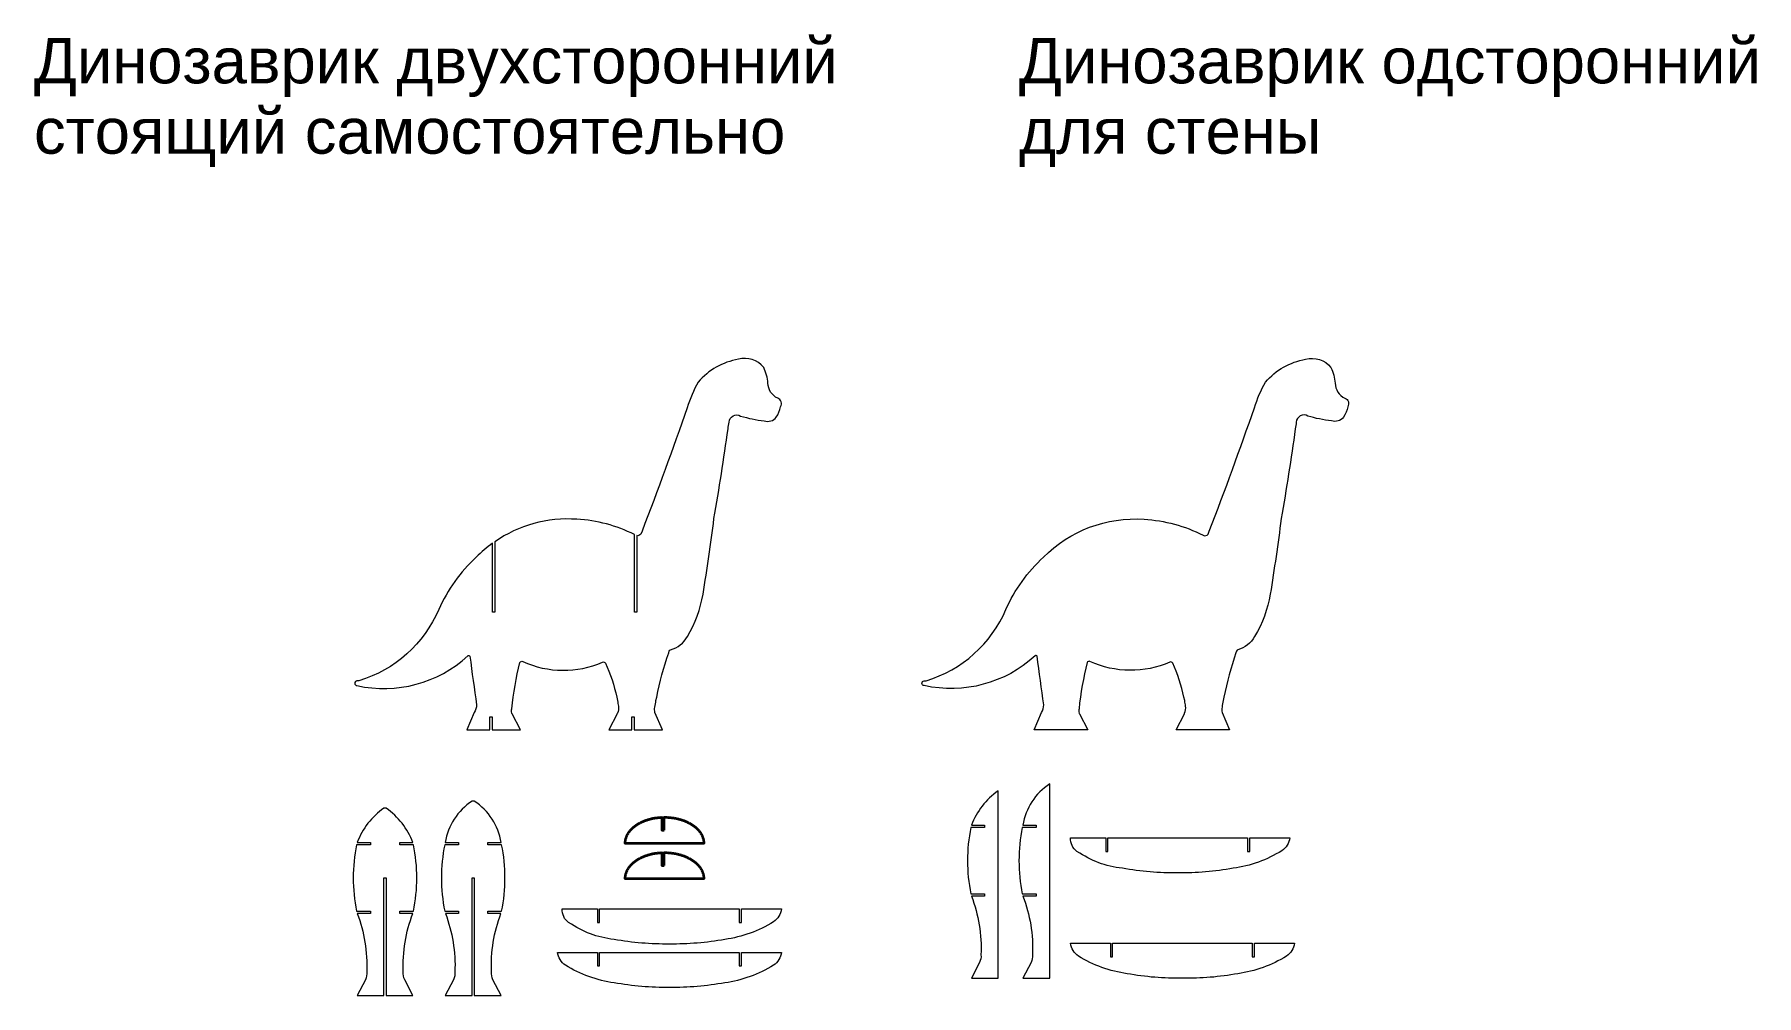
# Model space of a CAD drawing. Header units: centimetres. Extents: x -222 to 550, y -207 to 224.
import ezdxf

# ---------------------------------------------------------------- set-up
doc = ezdxf.new("R2010")
doc.units = ezdxf.units.CM
doc.header["$MEASUREMENT"] = 0

msp = doc.modelspace()

# ---------------------------------------------------------------- texts
at = {"color": 250, "char_height": 20.3199984, "attachment_point": 1}
for s, insert, width in [('\\fArial|p34;Динозаврик двухсторонний', (-221.80393, 221.90712), 371.62549), ('\\fArial|p34;Динозаврик одсторонний', (219.3644, 221.90713), 359.53801), ('\\fArial|p34;стоящий самостоятельно', (-221.80393, 190.37819), 371.62549), ('\\fArial|p34;для стены', (219.3644, 190.3782), 359.53801)]:
    msp.add_mtext(s, dxfattribs=dict(at, insert=insert, width=width))

# ---------------------------------------------------------------- linework, layer by layer
at = {"color": 114, "lineweight": 9}
for points, knots in [([(106.92362, 67.30847), (106.96266, 64.38469), (108.6689, 61.7401), (111.31661, 60.49933), (111.31661, 60.49933), (112.04253, 60.22149), (112.60444, 59.63108), (112.84596, 58.89227), (112.84596, 58.89227), (113.08748, 58.15347), (112.98302, 57.34516), (112.56129, 56.69206), (112.56129, 56.69206), (112.20107, 55.03229), (111.55715, 53.44691), (110.65766, 52.0062), (110.65766, 52.0062), (109.40556, 50.33159), (107.2032, 49.67694), (105.23963, 50.39544), (105.23963, 50.39544), (101.66315, 50.74902), (98.13118, 51.46049), (94.69644, 52.51872), (94.69644, 52.51872), (93.65853, 53.12768), (92.3785, 53.15268), (91.31735, 52.58471), (91.31735, 52.58471), (90.25639, 52.01694), (89.56718, 50.93802), (89.49807, 49.73649), (89.49807, 49.73649), (89.38053, 48.75617), (89.2341, 47.77955), (89.05877, 46.80782), (89.05877, 46.80782), (87.18266, 33.351), (85.0834, 19.92601), (82.76214, 6.5387), (82.76214, 6.5387), (81.30855, -4.76224), (79.67318, -16.03896), (77.85663, -27.28737), (77.85663, -27.28737), (76.71913, -33.98659), (74.34828, -40.41637), (70.86434, -46.25047), (70.86434, -46.25047), (69.25963, -49.18362), (66.51957, -51.32819), (63.28652, -52.18101), (63.28652, -52.18101), (62.84937, -52.52406), (62.561, -53.02232), (62.48114, -53.57213), (62.48114, -53.57213), (60.23427, -60.05541), (58.43353, -66.68473), (57.09123, -73.41382), (57.09123, -73.41382), (57.09123, -73.41382), (56.77903, -75.02459), (56.77903, -75.02459), (56.77903, -75.02459), (56.5955, -75.99905), (56.42193, -76.97528), (56.25773, -77.95325), (56.25773, -77.95325), (56.07733, -78.7518), (56.10251, -79.58315), (56.33095, -80.3694), (56.33095, -80.3694), (56.33095, -80.3694), (59.62804, -88.13973), (59.62804, -88.13973), (59.62804, -88.13973), (59.62804, -88.13973), (46.94124, -88.13973), (46.94124, -88.13973), (46.94124, -88.13973), (46.94124, -88.13973), (46.94124, -82.21709), (46.94124, -82.21709), (46.94124, -82.21709), (46.94124, -82.21709), (45.94124, -82.21709), (45.94124, -82.21709), (45.94124, -82.21709), (45.94124, -82.21709), (45.94124, -88.13973), (45.94124, -88.13973), (45.94124, -88.13973), (45.94124, -88.13973), (35.65146, -88.13973), (35.65146, -88.13973), (35.65146, -88.13973), (35.65146, -88.13973), (39.37984, -80.94947), (39.37984, -80.94947), (39.37984, -80.94947), (39.41089, -80.87547), (39.44037, -80.80109), (39.46829, -80.72611), (39.46829, -80.72611), (39.48156, -80.67906), (39.49484, -80.632), (39.50734, -80.58554), (39.50734, -80.58554), (39.95054, -79.6265), (40.09776, -78.55714), (39.93043, -77.51395), (39.93043, -77.51395), (39.8084, -76.68182), (39.67134, -75.85184), (39.51925, -75.02459), (39.51925, -75.02459), (39.51925, -75.02459), (39.20334, -73.41382), (39.20334, -73.41382), (39.20334, -73.41382), (38.109, -68.1598), (36.41213, -63.04967), (34.14632, -58.18477), (34.14632, -58.18477), (34.03601, -57.96493), (33.84232, -57.79858), (33.60823, -57.72283), (33.60823, -57.72283), (33.37432, -57.64727), (33.11973, -57.66855), (32.90164, -57.78218), (32.90164, -57.78218), (21.4613, -62.75778), (8.44554, -62.6381), (-2.90128, -57.45261), (-2.90128, -57.45261), (-3.12327, -57.33702), (-3.38314, -57.31886), (-3.61899, -57.40204), (-3.61899, -57.40204), (-3.85485, -57.48521), (-4.0458, -57.66269), (-4.14596, -57.89191), (-4.14596, -57.89191), (-5.85923, -64.70242), (-7.08263, -71.62695), (-7.80679, -78.6122), (-7.80679, -78.6122), (-7.9829, -79.25983), (-7.97118, -79.94416), (-7.77301, -80.58534), (-7.77301, -80.58534), (-7.76032, -80.632), (-7.74724, -80.67886), (-7.73396, -80.72592), (-7.73396, -80.72592), (-7.70604, -80.80089), (-7.67656, -80.87528), (-7.64552, -80.94928), (-7.64552, -80.94928), (-7.64552, -80.94928), (-3.91772, -88.13973), (-3.91772, -88.13973), (-3.91772, -88.13973), (-3.91772, -88.13973), (-16.60334, -88.13973), (-16.60334, -88.13973), (-16.60334, -88.13973), (-16.60334, -88.13973), (-16.60334, -82.21709), (-16.60334, -82.21709), (-16.60334, -82.21709), (-16.60334, -82.21709), (-17.60334, -82.21709), (-17.60334, -82.21709), (-17.60334, -82.21709), (-17.60334, -82.21709), (-17.60334, -88.13973), (-17.60334, -88.13973), (-17.60334, -88.13973), (-17.60334, -88.13973), (-27.89137, -88.13973), (-27.89137, -88.13973), (-27.89137, -88.13973), (-27.89137, -88.13973), (-24.59662, -80.36921), (-24.59662, -80.36921), (-24.59662, -80.36921), (-23.96657, -79.32719), (-23.60634, -78.14459), (-23.54836, -76.92822), (-23.54836, -76.92822), (-24.61712, -69.66494), (-25.61775, -62.3917), (-26.55024, -55.10968), (-26.55024, -55.10968), (-26.63536, -54.93806), (-26.79878, -54.81857), (-26.98817, -54.78948), (-26.98817, -54.78948), (-27.17756, -54.76019), (-27.36929, -54.82521), (-27.50205, -54.96324), (-27.50205, -54.96324), (-40.88019, -67.24489), (-59.41277, -72.21991), (-77.1429, -68.28866), (-77.1429, -68.28866), (-77.70872, -68.26055), (-78.15329, -67.79372), (-78.15329, -67.22692), (-78.15329, -67.22692), (-78.15329, -66.66052), (-77.70872, -66.1935), (-77.1429, -66.16538), (-77.1429, -66.16538), (-76.84809, -66.18588), (-76.5517, -66.16128), (-76.26431, -66.09217), (-76.26431, -66.09217), (-60.21367, -61.26963), (-47.12761, -49.57802), (-40.53461, -34.16973), (-40.53461, -34.16973), (-36.59536, -25.28319), (-30.86221, -17.30668), (-23.69479, -10.74042), (-23.69479, -10.74042), (-21.42558, -8.44444), (-18.98509, -6.36152), (-16.40494, -4.50132), (-16.40494, -4.50132), (-16.40494, -4.50132), (-16.40494, -35.42125), (-16.40494, -35.42125), (-16.40494, -35.42125), (-16.40494, -35.42125), (-16.40493, -35.42125), (-16.40493, -35.42125), (-16.40493, -35.42125), (-16.40493, -35.42125), (-16.40493, -35.42759), (-16.40493, -35.42759), (-16.40493, -35.42759), (-16.40493, -35.42759), (-15.40493, -35.42759), (-15.40493, -35.42759), (-15.40493, -35.42759), (-15.40493, -35.42759), (-15.40493, -3.79577), (-15.40493, -3.79577), (-15.40493, -3.79577), (-4.73663, 3.55651), (8.19901, 7.1642), (21.33342, 6.24583), (21.33342, 6.24583), (30.31914, 5.76609), (39.10534, 3.43012), (47.13965, -0.6112), (47.13965, -0.6112), (47.13965, -0.6112), (47.13965, -35.42125), (47.13965, -35.42125), (47.13965, -35.42125), (47.13965, -35.42125), (47.13965, -35.42759), (47.13965, -35.42759), (47.13965, -35.42759), (47.13965, -35.42759), (48.13965, -35.42759), (48.13965, -35.42759), (48.13965, -35.42759), (48.13965, -35.42759), (48.13965, -35.42125), (48.13965, -35.42125), (48.13965, -35.42125), (48.13965, -35.42125), (48.13965, -1.06207), (48.13965, -1.06207), (48.13965, -1.06207), (48.82704, -1.22256), (49.56229, -0.96673), (49.99781, -0.38017), (49.99781, -0.38017), (49.99781, -0.38017), (50.54684, 0.90102), (50.54684, 0.90102), (50.54684, 0.90102), (57.57973, 19.24617), (64.32874, 37.6989), (70.79132, 56.25276), (70.79132, 56.25276), (71.99305, 60.26113), (73.65126, 64.11798), (75.73335, 67.74777), (75.73335, 67.74777), (80.33545, 73.13729), (86.68421, 76.73935), (93.67141, 77.92488), (93.67141, 77.92488), (97.84671, 79.12563), (102.33342, 77.67828), (105.01998, 74.26405), (105.01998, 74.26405), (106.07996, 72.08356), (106.72544, 69.72501), (106.92362, 67.30847)], [0, 0, 0, 0, 0.012820513, 0.012820513, 0.012820513, 0.012820513, 0.025641026, 0.025641026, 0.025641026, 0.025641026, 0.038461538, 0.038461538, 0.038461538, 0.038461538, 0.051282051, 0.051282051, 0.051282051, 0.051282051, 0.064102564, 0.064102564, 0.064102564, 0.064102564, 0.076923077, 0.076923077, 0.076923077, 0.076923077, 0.08974359, 0.08974359, 0.08974359, 0.08974359, 0.102564103, 0.102564103, 0.102564103, 0.102564103, 0.115384615, 0.115384615, 0.115384615, 0.115384615, 0.128205128, 0.128205128, 0.128205128, 0.128205128, 0.141025641, 0.141025641, 0.141025641, 0.141025641, 0.153846154, 0.153846154, 0.153846154, 0.153846154, 0.166666667, 0.166666667, 0.166666667, 0.166666667, 0.179487179, 0.179487179, 0.179487179, 0.179487179, 0.192307692, 0.192307692, 0.192307692, 0.192307692, 0.205128205, 0.205128205, 0.205128205, 0.205128205, 0.217948718, 0.217948718, 0.217948718, 0.217948718, 0.230769231, 0.230769231, 0.230769231, 0.230769231, 0.243589744, 0.243589744, 0.243589744, 0.243589744, 0.256410256, 0.256410256, 0.256410256, 0.256410256, 0.269230769, 0.269230769, 0.269230769, 0.269230769, 0.282051282, 0.282051282, 0.282051282, 0.282051282, 0.294871795, 0.294871795, 0.294871795, 0.294871795, 0.307692308, 0.307692308, 0.307692308, 0.307692308, 0.320512821, 0.320512821, 0.320512821, 0.320512821, 0.333333333, 0.333333333, 0.333333333, 0.333333333, 0.346153846, 0.346153846, 0.346153846, 0.346153846, 0.358974359, 0.358974359, 0.358974359, 0.358974359, 0.371794872, 0.371794872, 0.371794872, 0.371794872, 0.384615385, 0.384615385, 0.384615385, 0.384615385, 0.397435897, 0.397435897, 0.397435897, 0.397435897, 0.41025641, 0.41025641, 0.41025641, 0.41025641, 0.423076923, 0.423076923, 0.423076923, 0.423076923, 0.435897436, 0.435897436, 0.435897436, 0.435897436, 0.448717949, 0.448717949, 0.448717949, 0.448717949, 0.461538462, 0.461538462, 0.461538462, 0.461538462, 0.474358974, 0.474358974, 0.474358974, 0.474358974, 0.487179487, 0.487179487, 0.487179487, 0.487179487, 0.5, 0.5, 0.5, 0.5, 0.512820513, 0.512820513, 0.512820513, 0.512820513, 0.525641026, 0.525641026, 0.525641026, 0.525641026, 0.538461538, 0.538461538, 0.538461538, 0.538461538, 0.551282051, 0.551282051, 0.551282051, 0.551282051, 0.564102564, 0.564102564, 0.564102564, 0.564102564, 0.576923077, 0.576923077, 0.576923077, 0.576923077, 0.58974359, 0.58974359, 0.58974359, 0.58974359, 0.602564103, 0.602564103, 0.602564103, 0.602564103, 0.615384615, 0.615384615, 0.615384615, 0.615384615, 0.628205128, 0.628205128, 0.628205128, 0.628205128, 0.641025641, 0.641025641, 0.641025641, 0.641025641, 0.653846154, 0.653846154, 0.653846154, 0.653846154, 0.666666667, 0.666666667, 0.666666667, 0.666666667, 0.679487179, 0.679487179, 0.679487179, 0.679487179, 0.692307692, 0.692307692, 0.692307692, 0.692307692, 0.705128205, 0.705128205, 0.705128205, 0.705128205, 0.717948718, 0.717948718, 0.717948718, 0.717948718, 0.730769231, 0.730769231, 0.730769231, 0.730769231, 0.743589744, 0.743589744, 0.743589744, 0.743589744, 0.756410256, 0.756410256, 0.756410256, 0.756410256, 0.769230769, 0.769230769, 0.769230769, 0.769230769, 0.782051282, 0.782051282, 0.782051282, 0.782051282, 0.794871795, 0.794871795, 0.794871795, 0.794871795, 0.807692308, 0.807692308, 0.807692308, 0.807692308, 0.820512821, 0.820512821, 0.820512821, 0.820512821, 0.833333333, 0.833333333, 0.833333333, 0.833333333, 0.846153846, 0.846153846, 0.846153846, 0.846153846, 0.858974359, 0.858974359, 0.858974359, 0.858974359, 0.871794872, 0.871794872, 0.871794872, 0.871794872, 0.884615385, 0.884615385, 0.884615385, 0.884615385, 0.897435897, 0.897435897, 0.897435897, 0.897435897, 0.91025641, 0.91025641, 0.91025641, 0.91025641, 0.923076923, 0.923076923, 0.923076923, 0.923076923, 0.935897436, 0.935897436, 0.935897436, 0.935897436, 0.948717949, 0.948717949, 0.948717949, 0.948717949, 0.961538462, 0.961538462, 0.961538462, 0.961538462, 0.974358974, 0.974358974, 0.974358974, 0.974358974, 1, 1, 1, 1]), ([(-51.83518, -139.58215), (-49.84008, -149.39773), (-49.84008, -159.51443), (-51.83518, -169.33), (-51.83518, -169.33), (-51.83518, -169.33), (-58.0106, -169.33), (-58.0106, -169.33), (-58.0106, -169.33), (-58.0106, -169.33), (-58.0106, -169.44449), (-58.0106, -169.44449), (-58.0106, -169.44449), (-58.0106, -169.44449), (-58.0106, -170.21551), (-58.0106, -170.21551), (-58.0106, -170.21551), (-58.0106, -170.21551), (-58.0106, -170.33), (-58.0106, -170.33), (-58.0106, -170.33), (-58.0106, -170.33), (-52.12976, -170.33), (-52.12976, -170.33), (-52.12976, -170.33), (-55.30627, -178.71053), (-56.75311, -187.64771), (-56.38246, -196.60316), (-56.38246, -196.60316), (-56.48047, -197.79278), (-56.27058, -198.98748), (-55.77329, -200.07265), (-55.77329, -200.07265), (-55.77329, -200.07265), (-52.10465, -207.16822), (-52.10465, -207.16822), (-52.10465, -207.16822), (-52.10465, -207.16822), (-64.0823, -207.16822), (-64.0823, -207.16822), (-64.0823, -207.16822), (-64.0823, -207.16822), (-64.0823, -154.45607), (-64.0823, -154.45607), (-64.0823, -154.45607), (-64.0823, -154.45607), (-65.0823, -154.45607), (-65.0823, -154.45607), (-65.0823, -154.45607), (-65.0823, -154.45607), (-65.0823, -207.16822), (-65.0823, -207.16822), (-65.0823, -207.16822), (-65.0823, -207.16822), (-77.05995, -207.16822), (-77.05995, -207.16822), (-77.05995, -207.16822), (-77.05995, -207.16822), (-73.39131, -200.07265), (-73.39131, -200.07265), (-73.39131, -200.07265), (-72.89402, -198.98748), (-72.68413, -197.79278), (-72.78214, -196.60316), (-72.78214, -196.60316), (-72.41149, -187.64771), (-73.85833, -178.71053), (-77.03484, -170.33), (-77.03484, -170.33), (-77.03484, -170.33), (-71.154, -170.33), (-71.154, -170.33), (-71.154, -170.33), (-71.154, -170.33), (-71.154, -170.21551), (-71.154, -170.21551), (-71.154, -170.21551), (-71.154, -170.21551), (-71.154, -169.44449), (-71.154, -169.44449), (-71.154, -169.44449), (-71.154, -169.44449), (-71.154, -169.33), (-71.154, -169.33), (-71.154, -169.33), (-71.154, -169.33), (-77.32942, -169.33), (-77.32942, -169.33), (-77.32942, -169.33), (-79.32452, -159.51443), (-79.32452, -149.39773), (-77.32942, -139.58215), (-77.32942, -139.58215), (-77.32942, -139.58215), (-71.154, -139.58215), (-71.154, -139.58215), (-71.154, -139.58215), (-71.154, -139.58215), (-71.154, -139.46766), (-71.154, -139.46766), (-71.154, -139.46766), (-71.154, -139.46766), (-71.154, -138.69664), (-71.154, -138.69664), (-71.154, -138.69664), (-71.154, -138.69664), (-71.154, -138.58215), (-71.154, -138.58215), (-71.154, -138.58215), (-71.154, -138.58215), (-77.04412, -138.58215), (-77.04412, -138.58215), (-77.04412, -138.58215), (-74.68685, -132.36619), (-70.521, -126.99812), (-65.0823, -123.17199), (-65.0823, -123.17199), (-65.0823, -123.17199), (-64.0823, -123.17199), (-64.0823, -123.17199), (-64.0823, -123.17199), (-58.6436, -126.99812), (-54.47775, -132.36619), (-52.12048, -138.58215), (-52.12048, -138.58215), (-52.12048, -138.58215), (-58.0106, -138.58215), (-58.0106, -138.58215), (-58.0106, -138.58215), (-58.0106, -138.58215), (-58.0106, -138.69664), (-58.0106, -138.69664), (-58.0106, -138.69664), (-58.0106, -138.69664), (-58.0106, -139.46766), (-58.0106, -139.46766), (-58.0106, -139.46766), (-58.0106, -139.46766), (-58.0106, -139.58215), (-58.0106, -139.58215), (-58.0106, -139.58215), (-58.0106, -139.58215), (-51.83518, -139.58215), (-51.83518, -139.58215)], [0, 0, 0, 0, 0.027027027, 0.027027027, 0.027027027, 0.027027027, 0.054054054, 0.054054054, 0.054054054, 0.054054054, 0.081081081, 0.081081081, 0.081081081, 0.081081081, 0.108108108, 0.108108108, 0.108108108, 0.108108108, 0.135135135, 0.135135135, 0.135135135, 0.135135135, 0.162162162, 0.162162162, 0.162162162, 0.162162162, 0.189189189, 0.189189189, 0.189189189, 0.189189189, 0.216216216, 0.216216216, 0.216216216, 0.216216216, 0.243243243, 0.243243243, 0.243243243, 0.243243243, 0.27027027, 0.27027027, 0.27027027, 0.27027027, 0.297297297, 0.297297297, 0.297297297, 0.297297297, 0.324324324, 0.324324324, 0.324324324, 0.324324324, 0.351351351, 0.351351351, 0.351351351, 0.351351351, 0.378378378, 0.378378378, 0.378378378, 0.378378378, 0.405405405, 0.405405405, 0.405405405, 0.405405405, 0.432432432, 0.432432432, 0.432432432, 0.432432432, 0.459459459, 0.459459459, 0.459459459, 0.459459459, 0.486486486, 0.486486486, 0.486486486, 0.486486486, 0.513513514, 0.513513514, 0.513513514, 0.513513514, 0.540540541, 0.540540541, 0.540540541, 0.540540541, 0.567567568, 0.567567568, 0.567567568, 0.567567568, 0.594594595, 0.594594595, 0.594594595, 0.594594595, 0.621621622, 0.621621622, 0.621621622, 0.621621622, 0.648648649, 0.648648649, 0.648648649, 0.648648649, 0.675675676, 0.675675676, 0.675675676, 0.675675676, 0.702702703, 0.702702703, 0.702702703, 0.702702703, 0.72972973, 0.72972973, 0.72972973, 0.72972973, 0.756756757, 0.756756757, 0.756756757, 0.756756757, 0.783783784, 0.783783784, 0.783783784, 0.783783784, 0.810810811, 0.810810811, 0.810810811, 0.810810811, 0.837837838, 0.837837838, 0.837837838, 0.837837838, 0.864864865, 0.864864865, 0.864864865, 0.864864865, 0.891891892, 0.891891892, 0.891891892, 0.891891892, 0.918918919, 0.918918919, 0.918918919, 0.918918919, 0.945945946, 0.945945946, 0.945945946, 0.945945946, 1, 1, 1, 1]), ([(-12.34056, -139.58196), (-10.34547, -149.39772), (-10.34547, -159.51443), (-12.34056, -169.33), (-12.34056, -169.33), (-12.34056, -169.33), (-18.51598, -169.33), (-18.51598, -169.33), (-18.51598, -169.33), (-18.51598, -169.33), (-18.51598, -169.44449), (-18.51598, -169.44449), (-18.51598, -169.44449), (-18.51598, -169.44449), (-18.51598, -170.21551), (-18.51598, -170.21551), (-18.51598, -170.21551), (-18.51598, -170.21551), (-18.51598, -170.33), (-18.51598, -170.33), (-18.51598, -170.33), (-18.51598, -170.33), (-12.63515, -170.33), (-12.63515, -170.33), (-12.63515, -170.33), (-15.81166, -178.71034), (-17.25849, -187.64772), (-16.88784, -196.60316), (-16.88784, -196.60316), (-16.98585, -197.79279), (-16.77597, -198.98749), (-16.27868, -200.07246), (-16.27868, -200.07246), (-16.27868, -200.07246), (-12.61004, -207.16822), (-12.61004, -207.16822), (-12.61004, -207.16822), (-12.61004, -207.16822), (-24.58769, -207.16822), (-24.58769, -207.16822), (-24.58769, -207.16822), (-24.58769, -207.16822), (-24.58769, -154.45598), (-24.58769, -154.45598), (-24.58769, -154.45598), (-24.58769, -154.45598), (-25.58768, -154.45598), (-25.58768, -154.45598), (-25.58768, -154.45598), (-25.58768, -154.45598), (-25.58768, -207.16822), (-25.58768, -207.16822), (-25.58768, -207.16822), (-25.58768, -207.16822), (-37.56533, -207.16822), (-37.56533, -207.16822), (-37.56533, -207.16822), (-37.56533, -207.16822), (-33.89669, -200.07246), (-33.89669, -200.07246), (-33.89669, -200.07246), (-33.3994, -198.98749), (-33.18952, -197.79279), (-33.28753, -196.60316), (-33.28753, -196.60316), (-32.91688, -187.64772), (-34.36371, -178.71034), (-37.54022, -170.33), (-37.54022, -170.33), (-37.54022, -170.33), (-31.65939, -170.33), (-31.65939, -170.33), (-31.65939, -170.33), (-31.65939, -170.33), (-31.65939, -170.21551), (-31.65939, -170.21551), (-31.65939, -170.21551), (-31.65939, -170.21551), (-31.65939, -169.44449), (-31.65939, -169.44449), (-31.65939, -169.44449), (-31.65939, -169.44449), (-31.65939, -169.33), (-31.65939, -169.33), (-31.65939, -169.33), (-31.65939, -169.33), (-37.83481, -169.33), (-37.83481, -169.33), (-37.83481, -169.33), (-39.8299, -159.51443), (-39.8299, -149.39772), (-37.83481, -139.58196), (-37.83481, -139.58196), (-37.83481, -139.58196), (-31.65939, -139.58196), (-31.65939, -139.58196), (-31.65939, -139.58196), (-31.65939, -139.58196), (-31.65939, -139.46747), (-31.65939, -139.46747), (-31.65939, -139.46747), (-31.65939, -139.46747), (-31.65939, -138.69645), (-31.65939, -138.69645), (-31.65939, -138.69645), (-31.65939, -138.69645), (-31.65939, -138.58196), (-31.65939, -138.58196), (-31.65939, -138.58196), (-31.65939, -138.58196), (-37.65344, -138.58196), (-37.65344, -138.58196), (-37.65344, -138.58196), (-36.38201, -130.9968), (-32.01207, -124.28016), (-25.58769, -120.04555), (-25.58769, -120.04555), (-25.58769, -120.04555), (-24.58769, -120.04555), (-24.58769, -120.04555), (-24.58769, -120.04555), (-18.1633, -124.28016), (-13.79336, -130.9968), (-12.52193, -138.58196), (-12.52193, -138.58196), (-12.52193, -138.58196), (-18.51598, -138.58196), (-18.51598, -138.58196), (-18.51598, -138.58196), (-18.51598, -138.58196), (-18.51598, -138.69645), (-18.51598, -138.69645), (-18.51598, -138.69645), (-18.51598, -138.69645), (-18.51598, -139.46747), (-18.51598, -139.46747), (-18.51598, -139.46747), (-18.51598, -139.46747), (-18.51598, -139.58196), (-18.51598, -139.58196), (-18.51598, -139.58196), (-18.51598, -139.58196), (-12.34056, -139.58196), (-12.34056, -139.58196)], [0, 0, 0, 0, 0.027027027, 0.027027027, 0.027027027, 0.027027027, 0.054054054, 0.054054054, 0.054054054, 0.054054054, 0.081081081, 0.081081081, 0.081081081, 0.081081081, 0.108108108, 0.108108108, 0.108108108, 0.108108108, 0.135135135, 0.135135135, 0.135135135, 0.135135135, 0.162162162, 0.162162162, 0.162162162, 0.162162162, 0.189189189, 0.189189189, 0.189189189, 0.189189189, 0.216216216, 0.216216216, 0.216216216, 0.216216216, 0.243243243, 0.243243243, 0.243243243, 0.243243243, 0.27027027, 0.27027027, 0.27027027, 0.27027027, 0.297297297, 0.297297297, 0.297297297, 0.297297297, 0.324324324, 0.324324324, 0.324324324, 0.324324324, 0.351351351, 0.351351351, 0.351351351, 0.351351351, 0.378378378, 0.378378378, 0.378378378, 0.378378378, 0.405405405, 0.405405405, 0.405405405, 0.405405405, 0.432432432, 0.432432432, 0.432432432, 0.432432432, 0.459459459, 0.459459459, 0.459459459, 0.459459459, 0.486486486, 0.486486486, 0.486486486, 0.486486486, 0.513513514, 0.513513514, 0.513513514, 0.513513514, 0.540540541, 0.540540541, 0.540540541, 0.540540541, 0.567567568, 0.567567568, 0.567567568, 0.567567568, 0.594594595, 0.594594595, 0.594594595, 0.594594595, 0.621621622, 0.621621622, 0.621621622, 0.621621622, 0.648648649, 0.648648649, 0.648648649, 0.648648649, 0.675675676, 0.675675676, 0.675675676, 0.675675676, 0.702702703, 0.702702703, 0.702702703, 0.702702703, 0.72972973, 0.72972973, 0.72972973, 0.72972973, 0.756756757, 0.756756757, 0.756756757, 0.756756757, 0.783783784, 0.783783784, 0.783783784, 0.783783784, 0.810810811, 0.810810811, 0.810810811, 0.810810811, 0.837837838, 0.837837838, 0.837837838, 0.837837838, 0.864864865, 0.864864865, 0.864864865, 0.864864865, 0.891891892, 0.891891892, 0.891891892, 0.891891892, 0.918918919, 0.918918919, 0.918918919, 0.918918919, 0.945945946, 0.945945946, 0.945945946, 0.945945946, 1, 1, 1, 1]), ([(87.59249, -182.0233), (95.34017, -180.93716), (102.77663, -178.24786), (109.42704, -174.12723), (109.42704, -174.12723), (111.39784, -172.81617), (112.69426, -170.70656), (112.97366, -168.35621), (112.97366, -168.35621), (112.97366, -168.35621), (95.09492, -168.35621), (95.09492, -168.35621), (95.09492, -168.35621), (95.09492, -168.35621), (95.09492, -174.4285), (95.09492, -174.4285), (95.09492, -174.4285), (95.09492, -174.4285), (94.97741, -174.4285), (94.97741, -174.4285), (94.97741, -174.4285), (94.97741, -174.4285), (94.21244, -174.4285), (94.21244, -174.4285), (94.21244, -174.4285), (94.21244, -174.4285), (94.09492, -174.4285), (94.09492, -174.4285), (94.09492, -174.4285), (94.09492, -174.4285), (94.09492, -168.35621), (94.09492, -168.35621), (94.09492, -168.35621), (94.09492, -168.35621), (62.82263, -168.35621), (62.82263, -168.35621), (62.82263, -168.35621), (62.82263, -168.35621), (31.55034, -168.35621), (31.55034, -168.35621), (31.55034, -168.35621), (31.55034, -168.35621), (31.55034, -174.4285), (31.55034, -174.4285), (31.55034, -174.4285), (31.55034, -174.4285), (31.43282, -174.4285), (31.43282, -174.4285), (31.43282, -174.4285), (31.43282, -174.4285), (30.66786, -174.4285), (30.66786, -174.4285), (30.66786, -174.4285), (30.66786, -174.4285), (30.55034, -174.4285), (30.55034, -174.4285), (30.55034, -174.4285), (30.55034, -174.4285), (30.55034, -168.35621), (30.55034, -168.35621), (30.55034, -168.35621), (30.55034, -168.35621), (14.76228, -168.36591), (14.76228, -168.36591), (14.76228, -168.36591), (14.8245, -170.75285), (15.60053, -173.11464), (17.64032, -174.41478), (17.64032, -174.41478), (24.23195, -178.74594), (30.25929, -181.1012), (38.05277, -182.0233), (38.05277, -182.0233), (46.22667, -183.48256), (54.52006, -184.1663), (62.82263, -184.06556), (62.82263, -184.06556), (71.1252, -184.1663), (79.41859, -183.48256), (87.59249, -182.0233)], [0, 0, 0, 0, 0.047619048, 0.047619048, 0.047619048, 0.047619048, 0.095238095, 0.095238095, 0.095238095, 0.095238095, 0.142857143, 0.142857143, 0.142857143, 0.142857143, 0.19047619, 0.19047619, 0.19047619, 0.19047619, 0.238095238, 0.238095238, 0.238095238, 0.238095238, 0.285714286, 0.285714286, 0.285714286, 0.285714286, 0.333333333, 0.333333333, 0.333333333, 0.333333333, 0.380952381, 0.380952381, 0.380952381, 0.380952381, 0.428571429, 0.428571429, 0.428571429, 0.428571429, 0.476190476, 0.476190476, 0.476190476, 0.476190476, 0.523809524, 0.523809524, 0.523809524, 0.523809524, 0.571428571, 0.571428571, 0.571428571, 0.571428571, 0.619047619, 0.619047619, 0.619047619, 0.619047619, 0.666666667, 0.666666667, 0.666666667, 0.666666667, 0.714285714, 0.714285714, 0.714285714, 0.714285714, 0.761904762, 0.761904762, 0.761904762, 0.761904762, 0.80952381, 0.80952381, 0.80952381, 0.80952381, 0.857142857, 0.857142857, 0.857142857, 0.857142857, 0.904761905, 0.904761905, 0.904761905, 0.904761905, 1, 1, 1, 1]), ([(87.59249, -201.46526), (95.34017, -200.37912), (102.77663, -197.68982), (109.42704, -193.56919), (109.42704, -193.56919), (111.39784, -192.25813), (112.69426, -190.14852), (112.97366, -187.79817), (112.97366, -187.79817), (112.97366, -187.79817), (95.09492, -187.79817), (95.09492, -187.79817), (95.09492, -187.79817), (95.09492, -187.79817), (95.09492, -193.87046), (95.09492, -193.87046), (95.09492, -193.87046), (95.09492, -193.87046), (94.97741, -193.87046), (94.97741, -193.87046), (94.97741, -193.87046), (94.97741, -193.87046), (94.21244, -193.87046), (94.21244, -193.87046), (94.21244, -193.87046), (94.21244, -193.87046), (94.09492, -193.87046), (94.09492, -193.87046), (94.09492, -193.87046), (94.09492, -193.87046), (94.09492, -187.79817), (94.09492, -187.79817), (94.09492, -187.79817), (94.09492, -187.79817), (62.82263, -187.79817), (62.82263, -187.79817), (62.82263, -187.79817), (62.82263, -187.79817), (31.55034, -187.79817), (31.55034, -187.79817), (31.55034, -187.79817), (31.55034, -187.79817), (31.55034, -193.87046), (31.55034, -193.87046), (31.55034, -193.87046), (31.55034, -193.87046), (31.43282, -193.87046), (31.43282, -193.87046), (31.43282, -193.87046), (31.43282, -193.87046), (30.66786, -193.87046), (30.66786, -193.87046), (30.66786, -193.87046), (30.66786, -193.87046), (30.55034, -193.87046), (30.55034, -193.87046), (30.55034, -193.87046), (30.55034, -193.87046), (30.55034, -187.79817), (30.55034, -187.79817), (30.55034, -187.79817), (30.55034, -187.79817), (12.67161, -187.79817), (12.67161, -187.79817), (12.67161, -187.79817), (12.951, -190.14852), (14.24742, -192.25813), (16.21822, -193.56919), (16.21822, -193.56919), (22.86863, -197.68982), (30.30509, -200.37912), (38.05277, -201.46526), (38.05277, -201.46526), (46.22667, -202.92452), (54.52006, -203.60826), (62.82263, -203.50752), (62.82263, -203.50752), (71.1252, -203.60826), (79.41859, -202.92452), (87.59249, -201.46526)], [0, 0, 0, 0, 0.047619048, 0.047619048, 0.047619048, 0.047619048, 0.095238095, 0.095238095, 0.095238095, 0.095238095, 0.142857143, 0.142857143, 0.142857143, 0.142857143, 0.19047619, 0.19047619, 0.19047619, 0.19047619, 0.238095238, 0.238095238, 0.238095238, 0.238095238, 0.285714286, 0.285714286, 0.285714286, 0.285714286, 0.333333333, 0.333333333, 0.333333333, 0.333333333, 0.380952381, 0.380952381, 0.380952381, 0.380952381, 0.428571429, 0.428571429, 0.428571429, 0.428571429, 0.476190476, 0.476190476, 0.476190476, 0.476190476, 0.523809524, 0.523809524, 0.523809524, 0.523809524, 0.571428571, 0.571428571, 0.571428571, 0.571428571, 0.619047619, 0.619047619, 0.619047619, 0.619047619, 0.666666667, 0.666666667, 0.666666667, 0.666666667, 0.714285714, 0.714285714, 0.714285714, 0.714285714, 0.761904762, 0.761904762, 0.761904762, 0.761904762, 0.80952381, 0.80952381, 0.80952381, 0.80952381, 0.857142857, 0.857142857, 0.857142857, 0.857142857, 0.904761905, 0.904761905, 0.904761905, 0.904761905, 1, 1, 1, 1])]:
    msp.add_open_spline(points, degree=3, knots=knots, dxfattribs=at)
at = {"color": 230, "lineweight": 9}
for points, knots in [([(311.14358, -73.41382), (312.48588, -66.68473), (314.28662, -60.05541), (316.53349, -53.57213), (316.53349, -53.57213), (316.53349, -53.57213), (316.53349, -53.57213), (316.53349, -53.57213), (316.53349, -53.57213), (316.61335, -53.02232), (316.90172, -52.52406), (317.33887, -52.18101), (317.33887, -52.18101), (317.33887, -52.18101), (317.33887, -52.18101), (317.33887, -52.18101), (317.33887, -52.18101), (320.57192, -51.32819), (323.31198, -49.18362), (324.91669, -46.25047), (324.91669, -46.25047), (324.91669, -46.25047), (324.91669, -46.25047), (324.91669, -46.25047), (324.91669, -46.25047), (328.40063, -40.41637), (330.77148, -33.98659), (331.90898, -27.28737), (331.90898, -27.28737), (331.90898, -27.28737), (331.90898, -27.28737), (331.90898, -27.28737), (331.90898, -27.28737), (333.72553, -16.03896), (335.3609, -4.76224), (336.81449, 6.5387), (336.81449, 6.5387), (336.81449, 6.5387), (336.81449, 6.5387), (336.81449, 6.5387), (336.81449, 6.5387), (339.13575, 19.92601), (341.23501, 33.351), (343.11112, 46.80782), (343.11112, 46.80782), (343.11112, 46.80782), (343.11112, 46.80782), (343.11112, 46.80782), (343.11112, 46.80782), (343.28645, 47.77955), (343.43288, 48.75617), (343.55042, 49.73649), (343.55042, 49.73649), (343.55042, 49.73649), (343.55042, 49.73649), (343.55042, 49.73649), (343.55042, 49.73649), (343.61953, 50.93802), (344.30874, 52.01694), (345.3697, 52.58471), (345.3697, 52.58471), (345.3697, 52.58471), (345.3697, 52.58471), (345.3697, 52.58471), (345.3697, 52.58471), (346.43085, 53.15268), (347.71088, 53.12768), (348.74879, 52.51872), (348.74879, 52.51872), (348.74879, 52.51872), (348.74879, 52.51872), (348.74879, 52.51872), (348.74879, 52.51872), (352.18353, 51.46049), (355.7155, 50.74902), (359.29198, 50.39544), (359.29198, 50.39544), (359.29198, 50.39544), (359.29198, 50.39544), (359.29198, 50.39544), (359.29198, 50.39544), (361.25555, 49.67694), (363.45791, 50.33159), (364.71001, 52.0062), (364.71001, 52.0062), (364.71001, 52.0062), (364.71001, 52.0062), (364.71001, 52.0062), (364.71001, 52.0062), (365.6095, 53.44691), (366.25342, 55.03229), (366.61364, 56.69206), (366.61364, 56.69206), (366.61364, 56.69206), (366.61364, 56.69206), (366.61364, 56.69206), (366.61364, 56.69206), (367.03537, 57.34516), (367.13983, 58.15347), (366.89831, 58.89227), (366.89831, 58.89227), (366.89831, 58.89227), (366.89831, 58.89227), (366.89831, 58.89227), (366.89831, 58.89227), (366.65679, 59.63108), (366.09488, 60.22149), (365.36896, 60.49933), (365.36896, 60.49933), (365.36896, 60.49933), (365.36896, 60.49933), (365.36896, 60.49933), (365.36896, 60.49933), (362.72125, 61.7401), (361.01501, 64.38469), (360.97597, 67.30847), (360.97597, 67.30847), (360.97597, 67.30847), (360.97597, 67.30847), (360.97597, 67.30847), (360.97597, 67.30847), (360.77779, 69.72501), (360.13231, 72.08356), (359.07233, 74.26405), (359.07233, 74.26405), (359.07233, 74.26405), (359.07233, 74.26405), (359.07233, 74.26405), (359.07233, 74.26405), (356.38577, 77.67828), (351.89906, 79.12563), (347.72376, 77.92488), (347.72376, 77.92488), (347.72376, 77.92488), (347.72376, 77.92488), (347.72376, 77.92488), (347.72376, 77.92488), (340.73656, 76.73935), (334.3878, 73.13729), (329.7857, 67.74777), (329.7857, 67.74777), (329.7857, 67.74777), (329.7857, 67.74777), (329.7857, 67.74777), (329.7857, 67.74777), (327.70361, 64.11798), (326.0454, 60.26113), (324.84367, 56.25276), (324.84367, 56.25276), (324.84367, 56.25276), (324.84367, 56.25276), (324.84367, 56.25276), (324.84367, 56.25276), (318.38109, 37.6989), (311.63208, 19.24617), (304.59919, 0.90102), (304.59919, 0.90102), (304.59919, 0.90102), (304.59919, 0.90102), (304.59919, 0.90102), (304.59919, 0.90102), (304.59919, 0.90102), (304.05016, -0.38017), (304.05016, -0.38017), (304.05016, -0.38017), (304.05016, -0.38017), (304.05016, -0.38017), (304.05016, -0.38017), (304.05016, -0.38017), (303.53393, -1.07544), (302.59657, -1.30602), (301.81696, -0.9294), (301.81696, -0.9294), (301.81696, -0.9294), (301.81696, -0.9294), (301.81696, -0.9294), (301.81696, -0.9294), (293.61435, 3.30779), (284.605, 5.75362), (275.38577, 6.24583), (275.38577, 6.24583), (275.38577, 6.24583), (275.38577, 6.24583), (275.38577, 6.24583), (275.38577, 6.24583), (258.6178, 7.41827), (242.17335, 1.21478), (230.35756, -10.74042), (230.35756, -10.74042), (230.35756, -10.74042), (230.35756, -10.74042), (230.35756, -10.74042), (230.35756, -10.74042), (223.19014, -17.30668), (217.45699, -25.28319), (213.51774, -34.16973), (213.51774, -34.16973), (213.51774, -34.16973), (213.51774, -34.16973), (213.51774, -34.16973), (213.51774, -34.16973), (206.92474, -49.57802), (193.83868, -61.26963), (177.78804, -66.09217), (177.78804, -66.09217), (177.78804, -66.09217), (177.78804, -66.09217), (177.78804, -66.09217), (177.78804, -66.09217), (177.50065, -66.16128), (177.20426, -66.18588), (176.90945, -66.16538), (176.90945, -66.16538), (176.90945, -66.16538), (176.90945, -66.16538), (176.90945, -66.16538), (176.90945, -66.16538), (176.34363, -66.1935), (175.89906, -66.66052), (175.89906, -67.22692), (175.89906, -67.22692), (175.89906, -67.22692), (175.89906, -67.22692), (175.89906, -67.22692), (175.89906, -67.22692), (175.89906, -67.79372), (176.34363, -68.26055), (176.90945, -68.28866), (176.90945, -68.28866), (176.90945, -68.28866), (176.90945, -68.28866), (176.90945, -68.28866), (176.90945, -68.28866), (194.63958, -72.21991), (213.17216, -67.24489), (226.5503, -54.96324), (226.5503, -54.96324), (226.5503, -54.96324), (226.5503, -54.96324), (226.5503, -54.96324), (226.5503, -54.96324), (226.68306, -54.82521), (226.87479, -54.76019), (227.06418, -54.78948), (227.06418, -54.78948), (227.06418, -54.78948), (227.06418, -54.78948), (227.06418, -54.78948), (227.06418, -54.78948), (227.25357, -54.81857), (227.41699, -54.93806), (227.50211, -55.10968), (227.50211, -55.10968), (227.50211, -55.10968), (227.50211, -55.10968), (227.50211, -55.10968), (227.50211, -55.10968), (228.4346, -62.3917), (229.43523, -69.66494), (230.50399, -76.92822), (230.50399, -76.92822), (230.50399, -76.92822), (230.50399, -76.92822), (230.50399, -76.92822), (230.50399, -76.92822), (230.44601, -78.14459), (230.08578, -79.32719), (229.45573, -80.36921), (229.45573, -80.36921), (229.45573, -80.36921), (229.45573, -80.36921), (229.45573, -80.36921), (229.45573, -80.36921), (229.45573, -80.36921), (226.16098, -88.13973), (226.16098, -88.13973), (226.16098, -88.13973), (226.16098, -88.13973), (226.16098, -88.13973), (226.16098, -88.13973), (226.16098, -88.13973), (226.16098, -88.13973), (230.25193, -88.12919), (230.25193, -88.12919), (230.25193, -88.12919), (230.25193, -88.12919), (230.25193, -88.12919), (230.25193, -88.12919), (230.25193, -88.12919), (230.25193, -88.12919), (250.13463, -88.13973), (250.13463, -88.13973), (250.13463, -88.13973), (250.13463, -88.13973), (250.13463, -88.13973), (250.13463, -88.13973), (250.13463, -88.13973), (250.13463, -88.13973), (246.40683, -80.94928), (246.40683, -80.94928), (246.40683, -80.94928), (246.40683, -80.94928), (246.40683, -80.94928), (246.40683, -80.94928), (246.40683, -80.94928), (246.37579, -80.87528), (246.34631, -80.80089), (246.31839, -80.72592), (246.31839, -80.72592), (246.31839, -80.72592), (246.31839, -80.72592), (246.31839, -80.72592), (246.31839, -80.72592), (246.30511, -80.67886), (246.29203, -80.632), (246.27934, -80.58534), (246.27934, -80.58534), (246.27934, -80.58534), (246.27934, -80.58534), (246.27934, -80.58534), (246.27934, -80.58534), (246.08117, -79.94416), (246.06945, -79.25983), (246.24556, -78.6122), (246.24556, -78.6122), (246.24556, -78.6122), (246.24556, -78.6122), (246.24556, -78.6122), (246.24556, -78.6122), (246.96972, -71.62695), (248.19312, -64.70242), (249.90639, -57.89191), (249.90639, -57.89191), (249.90639, -57.89191), (249.90639, -57.89191), (249.90639, -57.89191), (249.90639, -57.89191), (250.00655, -57.66269), (250.1975, -57.48521), (250.43336, -57.40204), (250.43336, -57.40204), (250.43336, -57.40204), (250.43336, -57.40204), (250.43336, -57.40204), (250.43336, -57.40204), (250.66921, -57.31886), (250.92908, -57.33702), (251.15107, -57.45261), (251.15107, -57.45261), (251.15107, -57.45261), (251.15107, -57.45261), (251.15107, -57.45261), (251.15107, -57.45261), (262.49789, -62.6381), (275.51365, -62.75778), (286.95399, -57.78218), (286.95399, -57.78218), (286.95399, -57.78218), (286.95399, -57.78218), (286.95399, -57.78218), (286.95399, -57.78218), (287.17208, -57.66855), (287.42667, -57.64727), (287.66058, -57.72283), (287.66058, -57.72283), (287.66058, -57.72283), (287.66058, -57.72283), (287.66058, -57.72283), (287.66058, -57.72283), (287.89467, -57.79858), (288.08836, -57.96493), (288.19867, -58.18477), (288.19867, -58.18477), (288.19867, -58.18477), (288.19867, -58.18477), (288.19867, -58.18477), (288.19867, -58.18477), (290.46448, -63.04967), (292.16135, -68.1598), (293.25569, -73.41382), (293.25569, -73.41382), (293.25569, -73.41382), (293.25569, -73.41382), (293.25569, -73.41382), (293.25569, -73.41382), (293.25569, -73.41382), (293.5716, -75.02459), (293.5716, -75.02459), (293.5716, -75.02459), (293.5716, -75.02459), (293.5716, -75.02459), (293.5716, -75.02459), (293.5716, -75.02459), (293.72369, -75.85184), (293.86075, -76.68182), (293.98278, -77.51395), (293.98278, -77.51395), (293.98278, -77.51395), (293.98278, -77.51395), (293.98278, -77.51395), (293.98278, -77.51395), (294.15011, -78.55714), (294.00289, -79.6265), (293.55969, -80.58554), (293.55969, -80.58554), (293.55969, -80.58554), (293.55969, -80.58554), (293.55969, -80.58554), (293.55969, -80.58554), (293.54719, -80.632), (293.53391, -80.67906), (293.52064, -80.72611), (293.52064, -80.72611), (293.52064, -80.72611), (293.52064, -80.72611), (293.52064, -80.72611), (293.52064, -80.72611), (293.49272, -80.80109), (293.46324, -80.87547), (293.43219, -80.94947), (293.43219, -80.94947), (293.43219, -80.94947), (293.43219, -80.94947), (293.43219, -80.94947), (293.43219, -80.94947), (293.43219, -80.94947), (289.70381, -88.13973), (289.70381, -88.13973), (289.70381, -88.13973), (289.70381, -88.13973), (289.70381, -88.13973), (289.70381, -88.13973), (289.70381, -88.13973), (289.70381, -88.13973), (309.58709, -88.12938), (309.58709, -88.12938), (309.58709, -88.12938), (309.58709, -88.12938), (309.58709, -88.12938), (309.58709, -88.12938), (309.58709, -88.12938), (309.58709, -88.12938), (313.68039, -88.13973), (313.68039, -88.13973), (313.68039, -88.13973), (313.68039, -88.13973), (313.68039, -88.13973), (313.68039, -88.13973), (313.68039, -88.13973), (313.68039, -88.13973), (310.3833, -80.3694), (310.3833, -80.3694), (310.3833, -80.3694), (310.3833, -80.3694), (310.3833, -80.3694), (310.3833, -80.3694), (310.3833, -80.3694), (310.15486, -79.58315), (310.12968, -78.7518), (310.31008, -77.95325), (310.31008, -77.95325), (310.31008, -77.95325), (310.31008, -77.95325), (310.31008, -77.95325), (310.31008, -77.95325), (310.47428, -76.97528), (310.64785, -75.99905), (310.83138, -75.02459), (310.83138, -75.02459), (310.83138, -75.02459), (310.83138, -75.02459), (310.83138, -75.02459), (310.83138, -75.02459), (310.83138, -75.02459), (311.14358, -73.41382), (311.14358, -73.41382)], [0, 0, 0, 0, 0.008333333, 0.008333333, 0.008333333, 0.008333333, 0.016666667, 0.016666667, 0.016666667, 0.016666667, 0.025, 0.025, 0.025, 0.025, 0.033333333, 0.033333333, 0.033333333, 0.033333333, 0.041666667, 0.041666667, 0.041666667, 0.041666667, 0.05, 0.05, 0.05, 0.05, 0.058333333, 0.058333333, 0.058333333, 0.058333333, 0.066666667, 0.066666667, 0.066666667, 0.066666667, 0.075, 0.075, 0.075, 0.075, 0.083333333, 0.083333333, 0.083333333, 0.083333333, 0.091666667, 0.091666667, 0.091666667, 0.091666667, 0.1, 0.1, 0.1, 0.1, 0.108333333, 0.108333333, 0.108333333, 0.108333333, 0.116666667, 0.116666667, 0.116666667, 0.116666667, 0.125, 0.125, 0.125, 0.125, 0.133333333, 0.133333333, 0.133333333, 0.133333333, 0.141666667, 0.141666667, 0.141666667, 0.141666667, 0.15, 0.15, 0.15, 0.15, 0.158333333, 0.158333333, 0.158333333, 0.158333333, 0.166666667, 0.166666667, 0.166666667, 0.166666667, 0.175, 0.175, 0.175, 0.175, 0.183333333, 0.183333333, 0.183333333, 0.183333333, 0.191666667, 0.191666667, 0.191666667, 0.191666667, 0.2, 0.2, 0.2, 0.2, 0.208333333, 0.208333333, 0.208333333, 0.208333333, 0.216666667, 0.216666667, 0.216666667, 0.216666667, 0.225, 0.225, 0.225, 0.225, 0.233333333, 0.233333333, 0.233333333, 0.233333333, 0.241666667, 0.241666667, 0.241666667, 0.241666667, 0.25, 0.25, 0.25, 0.25, 0.258333333, 0.258333333, 0.258333333, 0.258333333, 0.266666667, 0.266666667, 0.266666667, 0.266666667, 0.275, 0.275, 0.275, 0.275, 0.283333333, 0.283333333, 0.283333333, 0.283333333, 0.291666667, 0.291666667, 0.291666667, 0.291666667, 0.3, 0.3, 0.3, 0.3, 0.308333333, 0.308333333, 0.308333333, 0.308333333, 0.316666667, 0.316666667, 0.316666667, 0.316666667, 0.325, 0.325, 0.325, 0.325, 0.333333333, 0.333333333, 0.333333333, 0.333333333, 0.341666667, 0.341666667, 0.341666667, 0.341666667, 0.35, 0.35, 0.35, 0.35, 0.358333333, 0.358333333, 0.358333333, 0.358333333, 0.366666667, 0.366666667, 0.366666667, 0.366666667, 0.375, 0.375, 0.375, 0.375, 0.383333333, 0.383333333, 0.383333333, 0.383333333, 0.391666667, 0.391666667, 0.391666667, 0.391666667, 0.4, 0.4, 0.4, 0.4, 0.408333333, 0.408333333, 0.408333333, 0.408333333, 0.416666667, 0.416666667, 0.416666667, 0.416666667, 0.425, 0.425, 0.425, 0.425, 0.433333333, 0.433333333, 0.433333333, 0.433333333, 0.441666667, 0.441666667, 0.441666667, 0.441666667, 0.45, 0.45, 0.45, 0.45, 0.458333333, 0.458333333, 0.458333333, 0.458333333, 0.466666667, 0.466666667, 0.466666667, 0.466666667, 0.475, 0.475, 0.475, 0.475, 0.483333333, 0.483333333, 0.483333333, 0.483333333, 0.491666667, 0.491666667, 0.491666667, 0.491666667, 0.5, 0.5, 0.5, 0.5, 0.508333333, 0.508333333, 0.508333333, 0.508333333, 0.516666667, 0.516666667, 0.516666667, 0.516666667, 0.525, 0.525, 0.525, 0.525, 0.533333333, 0.533333333, 0.533333333, 0.533333333, 0.541666667, 0.541666667, 0.541666667, 0.541666667, 0.55, 0.55, 0.55, 0.55, 0.558333333, 0.558333333, 0.558333333, 0.558333333, 0.566666667, 0.566666667, 0.566666667, 0.566666667, 0.575, 0.575, 0.575, 0.575, 0.583333333, 0.583333333, 0.583333333, 0.583333333, 0.591666667, 0.591666667, 0.591666667, 0.591666667, 0.6, 0.6, 0.6, 0.6, 0.608333333, 0.608333333, 0.608333333, 0.608333333, 0.616666667, 0.616666667, 0.616666667, 0.616666667, 0.625, 0.625, 0.625, 0.625, 0.633333333, 0.633333333, 0.633333333, 0.633333333, 0.641666667, 0.641666667, 0.641666667, 0.641666667, 0.65, 0.65, 0.65, 0.65, 0.658333333, 0.658333333, 0.658333333, 0.658333333, 0.666666667, 0.666666667, 0.666666667, 0.666666667, 0.675, 0.675, 0.675, 0.675, 0.683333333, 0.683333333, 0.683333333, 0.683333333, 0.691666667, 0.691666667, 0.691666667, 0.691666667, 0.7, 0.7, 0.7, 0.7, 0.708333333, 0.708333333, 0.708333333, 0.708333333, 0.716666667, 0.716666667, 0.716666667, 0.716666667, 0.725, 0.725, 0.725, 0.725, 0.733333333, 0.733333333, 0.733333333, 0.733333333, 0.741666667, 0.741666667, 0.741666667, 0.741666667, 0.75, 0.75, 0.75, 0.75, 0.758333333, 0.758333333, 0.758333333, 0.758333333, 0.766666667, 0.766666667, 0.766666667, 0.766666667, 0.775, 0.775, 0.775, 0.775, 0.783333333, 0.783333333, 0.783333333, 0.783333333, 0.791666667, 0.791666667, 0.791666667, 0.791666667, 0.8, 0.8, 0.8, 0.8, 0.808333333, 0.808333333, 0.808333333, 0.808333333, 0.816666667, 0.816666667, 0.816666667, 0.816666667, 0.825, 0.825, 0.825, 0.825, 0.833333333, 0.833333333, 0.833333333, 0.833333333, 0.841666667, 0.841666667, 0.841666667, 0.841666667, 0.85, 0.85, 0.85, 0.85, 0.858333333, 0.858333333, 0.858333333, 0.858333333, 0.866666667, 0.866666667, 0.866666667, 0.866666667, 0.875, 0.875, 0.875, 0.875, 0.883333333, 0.883333333, 0.883333333, 0.883333333, 0.891666667, 0.891666667, 0.891666667, 0.891666667, 0.9, 0.9, 0.9, 0.9, 0.908333333, 0.908333333, 0.908333333, 0.908333333, 0.916666667, 0.916666667, 0.916666667, 0.916666667, 0.925, 0.925, 0.925, 0.925, 0.933333333, 0.933333333, 0.933333333, 0.933333333, 0.941666667, 0.941666667, 0.941666667, 0.941666667, 0.95, 0.95, 0.95, 0.95, 0.958333333, 0.958333333, 0.958333333, 0.958333333, 0.966666667, 0.966666667, 0.966666667, 0.966666667, 0.975, 0.975, 0.975, 0.975, 0.983333333, 0.983333333, 0.983333333, 0.983333333, 1, 1, 1, 1]), ([(203.96448, -162.47915), (203.96448, -162.47915), (203.96448, -161.70813), (203.96448, -161.70813), (203.96448, -161.70813), (203.96448, -161.70813), (203.96448, -161.59364), (203.96448, -161.59364), (203.96448, -161.59364), (203.96448, -161.59364), (197.78906, -161.59364), (197.78906, -161.59364), (197.78906, -161.59364), (195.79396, -151.77807), (195.79396, -141.66137), (197.78906, -131.84579), (197.78906, -131.84579), (197.78906, -131.84579), (203.96448, -131.84579), (203.96448, -131.84579), (203.96448, -131.84579), (203.96448, -131.84579), (203.96448, -131.7313), (203.96448, -131.7313), (203.96448, -131.7313), (203.96448, -131.7313), (203.96448, -130.96028), (203.96448, -130.96028), (203.96448, -130.96028), (203.96448, -130.96028), (203.96448, -130.84579), (203.96448, -130.84579), (203.96448, -130.84579), (203.96448, -130.84579), (198.07436, -130.84579), (198.07436, -130.84579), (198.07436, -130.84579), (200.43163, -124.62983), (204.59748, -119.26176), (210.03618, -115.43563), (210.03618, -115.43563), (210.03618, -115.43563), (210.03618, -199.43186), (210.03618, -199.43186), (210.03618, -199.43186), (210.03618, -199.43186), (198.05853, -199.43186), (198.05853, -199.43186), (198.05853, -199.43186), (198.05853, -199.43186), (201.72717, -192.33629), (201.72717, -192.33629), (201.72717, -192.33629), (202.22446, -191.25112), (202.43435, -190.05642), (202.33634, -188.8668), (202.33634, -188.8668), (202.70699, -179.91135), (201.26015, -170.97417), (198.08364, -162.59364), (198.08364, -162.59364), (198.08364, -162.59364), (203.96448, -162.59364), (203.96448, -162.59364), (203.96448, -162.59364), (203.96448, -162.59364), (203.96448, -162.47915), (203.96448, -162.47915)], [0, 0, 0, 0, 0.055555556, 0.055555556, 0.055555556, 0.055555556, 0.111111111, 0.111111111, 0.111111111, 0.111111111, 0.166666667, 0.166666667, 0.166666667, 0.166666667, 0.222222222, 0.222222222, 0.222222222, 0.222222222, 0.277777778, 0.277777778, 0.277777778, 0.277777778, 0.333333333, 0.333333333, 0.333333333, 0.333333333, 0.388888889, 0.388888889, 0.388888889, 0.388888889, 0.444444444, 0.444444444, 0.444444444, 0.444444444, 0.5, 0.5, 0.5, 0.5, 0.555555556, 0.555555556, 0.555555556, 0.555555556, 0.611111111, 0.611111111, 0.611111111, 0.611111111, 0.666666667, 0.666666667, 0.666666667, 0.666666667, 0.722222222, 0.722222222, 0.722222222, 0.722222222, 0.777777778, 0.777777778, 0.777777778, 0.777777778, 0.833333333, 0.833333333, 0.833333333, 0.833333333, 0.888888889, 0.888888889, 0.888888889, 0.888888889, 1, 1, 1, 1]), ([(227.03614, -162.47915), (227.03614, -162.47915), (227.03614, -161.70813), (227.03614, -161.70813), (227.03614, -161.70813), (227.03614, -161.70813), (227.03614, -161.59364), (227.03614, -161.59364), (227.03614, -161.59364), (227.03614, -161.59364), (220.86072, -161.59364), (220.86072, -161.59364), (220.86072, -161.59364), (218.86563, -151.77807), (218.86563, -141.66136), (220.86072, -131.8456), (220.86072, -131.8456), (220.86072, -131.8456), (227.03614, -131.8456), (227.03614, -131.8456), (227.03614, -131.8456), (227.03614, -131.8456), (227.03614, -131.73111), (227.03614, -131.73111), (227.03614, -131.73111), (227.03614, -131.73111), (227.03614, -130.96009), (227.03614, -130.96009), (227.03614, -130.96009), (227.03614, -130.96009), (227.03614, -130.8456), (227.03614, -130.8456), (227.03614, -130.8456), (227.03614, -130.8456), (221.04209, -130.8456), (221.04209, -130.8456), (221.04209, -130.8456), (222.31352, -123.26044), (226.68346, -116.5438), (233.10785, -112.30919), (233.10785, -112.30919), (233.10785, -112.30919), (233.10785, -199.43186), (233.10785, -199.43186), (233.10785, -199.43186), (233.10785, -199.43186), (221.1302, -199.43186), (221.1302, -199.43186), (221.1302, -199.43186), (221.1302, -199.43186), (224.79884, -192.3361), (224.79884, -192.3361), (224.79884, -192.3361), (225.29613, -191.25113), (225.50601, -190.05643), (225.408, -188.8668), (225.408, -188.8668), (225.77865, -179.91136), (224.33182, -170.97398), (221.15531, -162.59364), (221.15531, -162.59364), (221.15531, -162.59364), (227.03614, -162.59364), (227.03614, -162.59364), (227.03614, -162.59364), (227.03614, -162.59364), (227.03614, -162.47915), (227.03614, -162.47915)], [0, 0, 0, 0, 0.055555556, 0.055555556, 0.055555556, 0.055555556, 0.111111111, 0.111111111, 0.111111111, 0.111111111, 0.166666667, 0.166666667, 0.166666667, 0.166666667, 0.222222222, 0.222222222, 0.222222222, 0.222222222, 0.277777778, 0.277777778, 0.277777778, 0.277777778, 0.333333333, 0.333333333, 0.333333333, 0.333333333, 0.388888889, 0.388888889, 0.388888889, 0.388888889, 0.444444444, 0.444444444, 0.444444444, 0.444444444, 0.5, 0.5, 0.5, 0.5, 0.555555556, 0.555555556, 0.555555556, 0.555555556, 0.611111111, 0.611111111, 0.611111111, 0.611111111, 0.666666667, 0.666666667, 0.666666667, 0.666666667, 0.722222222, 0.722222222, 0.722222222, 0.722222222, 0.777777778, 0.777777778, 0.777777778, 0.777777778, 0.833333333, 0.833333333, 0.833333333, 0.833333333, 0.888888889, 0.888888889, 0.888888889, 0.888888889, 1, 1, 1, 1]), ([(315.26628, -150.14574), (323.01396, -149.0596), (330.45042, -146.3703), (337.10083, -142.24967), (337.10083, -142.24967), (339.07163, -140.93861), (340.36805, -138.829), (340.64745, -136.47865), (340.64745, -136.47865), (340.64745, -136.47865), (322.76871, -136.47865), (322.76871, -136.47865), (322.76871, -136.47865), (322.76871, -136.47865), (322.76871, -142.55094), (322.76871, -142.55094), (322.76871, -142.55094), (322.76871, -142.55094), (322.6512, -142.55094), (322.6512, -142.55094), (322.6512, -142.55094), (322.6512, -142.55094), (321.88623, -142.55094), (321.88623, -142.55094), (321.88623, -142.55094), (321.88623, -142.55094), (321.76871, -142.55094), (321.76871, -142.55094), (321.76871, -142.55094), (321.76871, -142.55094), (321.76871, -136.47865), (321.76871, -136.47865), (321.76871, -136.47865), (321.76871, -136.47865), (290.49642, -136.47865), (290.49642, -136.47865), (290.49642, -136.47865), (290.49642, -136.47865), (259.22413, -136.47865), (259.22413, -136.47865), (259.22413, -136.47865), (259.22413, -136.47865), (259.22413, -142.55094), (259.22413, -142.55094), (259.22413, -142.55094), (259.22413, -142.55094), (259.10661, -142.55094), (259.10661, -142.55094), (259.10661, -142.55094), (259.10661, -142.55094), (258.34165, -142.55094), (258.34165, -142.55094), (258.34165, -142.55094), (258.34165, -142.55094), (258.22413, -142.55094), (258.22413, -142.55094), (258.22413, -142.55094), (258.22413, -142.55094), (258.22413, -136.47865), (258.22413, -136.47865), (258.22413, -136.47865), (258.22413, -136.47865), (242.43607, -136.48835), (242.43607, -136.48835), (242.43607, -136.48835), (242.49829, -138.87529), (243.27432, -141.23708), (245.31411, -142.53722), (245.31411, -142.53722), (251.90574, -146.86838), (257.93308, -149.22364), (265.72656, -150.14574), (265.72656, -150.14574), (273.90046, -151.605), (282.19385, -152.28874), (290.49642, -152.188), (290.49642, -152.188), (298.79899, -152.28874), (307.09238, -151.605), (315.26628, -150.14574)], [0, 0, 0, 0, 0.047619048, 0.047619048, 0.047619048, 0.047619048, 0.095238095, 0.095238095, 0.095238095, 0.095238095, 0.142857143, 0.142857143, 0.142857143, 0.142857143, 0.19047619, 0.19047619, 0.19047619, 0.19047619, 0.238095238, 0.238095238, 0.238095238, 0.238095238, 0.285714286, 0.285714286, 0.285714286, 0.285714286, 0.333333333, 0.333333333, 0.333333333, 0.333333333, 0.380952381, 0.380952381, 0.380952381, 0.380952381, 0.428571429, 0.428571429, 0.428571429, 0.428571429, 0.476190476, 0.476190476, 0.476190476, 0.476190476, 0.523809524, 0.523809524, 0.523809524, 0.523809524, 0.571428571, 0.571428571, 0.571428571, 0.571428571, 0.619047619, 0.619047619, 0.619047619, 0.619047619, 0.666666667, 0.666666667, 0.666666667, 0.666666667, 0.714285714, 0.714285714, 0.714285714, 0.714285714, 0.761904762, 0.761904762, 0.761904762, 0.761904762, 0.80952381, 0.80952381, 0.80952381, 0.80952381, 0.857142857, 0.857142857, 0.857142857, 0.857142857, 0.904761905, 0.904761905, 0.904761905, 0.904761905, 1, 1, 1, 1]), ([(317.35695, -197.37989), (325.10463, -196.29375), (332.54109, -193.60445), (339.1915, -189.48382), (339.1915, -189.48382), (341.1623, -188.17276), (342.45872, -186.06315), (342.73812, -183.7128), (342.73812, -183.7128), (342.73812, -183.7128), (324.85938, -183.7128), (324.85938, -183.7128), (324.85938, -183.7128), (324.85938, -183.7128), (324.85938, -189.78509), (324.85938, -189.78509), (324.85938, -189.78509), (324.85938, -189.78509), (324.74187, -189.78509), (324.74187, -189.78509), (324.74187, -189.78509), (324.74187, -189.78509), (323.9769, -189.78509), (323.9769, -189.78509), (323.9769, -189.78509), (323.9769, -189.78509), (323.85938, -189.78509), (323.85938, -189.78509), (323.85938, -189.78509), (323.85938, -189.78509), (323.85938, -183.7128), (323.85938, -183.7128), (323.85938, -183.7128), (323.85938, -183.7128), (292.58709, -183.7128), (292.58709, -183.7128), (292.58709, -183.7128), (292.58709, -183.7128), (261.3148, -183.7128), (261.3148, -183.7128), (261.3148, -183.7128), (261.3148, -183.7128), (261.3148, -189.78509), (261.3148, -189.78509), (261.3148, -189.78509), (261.3148, -189.78509), (261.19728, -189.78509), (261.19728, -189.78509), (261.19728, -189.78509), (261.19728, -189.78509), (260.43232, -189.78509), (260.43232, -189.78509), (260.43232, -189.78509), (260.43232, -189.78509), (260.3148, -189.78509), (260.3148, -189.78509), (260.3148, -189.78509), (260.3148, -189.78509), (260.3148, -183.7128), (260.3148, -183.7128), (260.3148, -183.7128), (260.3148, -183.7128), (242.43607, -183.7128), (242.43607, -183.7128), (242.43607, -183.7128), (242.71546, -186.06315), (244.01188, -188.17276), (245.98268, -189.48382), (245.98268, -189.48382), (252.63309, -193.60445), (260.06955, -196.29375), (267.81723, -197.37989), (267.81723, -197.37989), (275.99113, -198.83915), (284.28452, -199.52289), (292.58709, -199.42215), (292.58709, -199.42215), (300.88966, -199.52289), (309.18305, -198.83915), (317.35695, -197.37989)], [0, 0, 0, 0, 0.047619048, 0.047619048, 0.047619048, 0.047619048, 0.095238095, 0.095238095, 0.095238095, 0.095238095, 0.142857143, 0.142857143, 0.142857143, 0.142857143, 0.19047619, 0.19047619, 0.19047619, 0.19047619, 0.238095238, 0.238095238, 0.238095238, 0.238095238, 0.285714286, 0.285714286, 0.285714286, 0.285714286, 0.333333333, 0.333333333, 0.333333333, 0.333333333, 0.380952381, 0.380952381, 0.380952381, 0.380952381, 0.428571429, 0.428571429, 0.428571429, 0.428571429, 0.476190476, 0.476190476, 0.476190476, 0.476190476, 0.523809524, 0.523809524, 0.523809524, 0.523809524, 0.571428571, 0.571428571, 0.571428571, 0.571428571, 0.619047619, 0.619047619, 0.619047619, 0.619047619, 0.666666667, 0.666666667, 0.666666667, 0.666666667, 0.714285714, 0.714285714, 0.714285714, 0.714285714, 0.761904762, 0.761904762, 0.761904762, 0.761904762, 0.80952381, 0.80952381, 0.80952381, 0.80952381, 0.857142857, 0.857142857, 0.857142857, 0.857142857, 0.904761905, 0.904761905, 0.904761905, 0.904761905, 1, 1, 1, 1])]:
    msp.add_open_spline(points, degree=3, knots=knots, dxfattribs=at)
at = {"color": 114, "lineweight": 35}
for points in [[(60.39351, -133.05789), (60.39351, -133.05789), (59.39351, -133.05789), (59.39351, -133.05789), (59.39351, -133.05789), (59.39351, -133.05789), (59.39351, -127.28581), (59.39351, -127.28581), (59.39351, -127.28581), (59.39351, -127.28581), (59.2019, -127.29478), (59.2019, -127.29478), (59.2019, -127.29478), (59.2019, -127.29478), (58.89411, -127.31281), (58.89411, -127.31281), (58.89411, -127.31281), (58.89411, -127.31281), (58.58686, -127.33444), (58.58686, -127.33444), (58.58686, -127.33444), (58.58686, -127.33444), (58.28022, -127.35965), (58.28022, -127.35965), (58.28022, -127.35965), (58.28022, -127.35965), (57.9743, -127.38845), (57.9743, -127.38845), (57.9743, -127.38845), (57.9743, -127.38845), (57.66918, -127.42081), (57.66918, -127.42081), (57.66918, -127.42081), (57.66918, -127.42081), (57.36496, -127.45673), (57.36496, -127.45673), (57.36496, -127.45673), (57.36496, -127.45673), (57.06173, -127.4962), (57.06173, -127.4962), (57.06173, -127.4962), (57.06173, -127.4962), (56.75959, -127.53921), (56.75959, -127.53921), (56.75959, -127.53921), (56.75959, -127.53921), (56.45863, -127.58575), (56.45863, -127.58575), (56.45863, -127.58575), (56.45863, -127.58575), (56.15894, -127.63578), (56.15894, -127.63578), (56.15894, -127.63578), (56.15894, -127.63578), (55.86062, -127.68932), (55.86062, -127.68932), (55.86062, -127.68932), (55.86062, -127.68932), (55.56376, -127.74634), (55.56376, -127.74634), (55.56376, -127.74634), (55.56376, -127.74634), (55.26844, -127.80682), (55.26844, -127.80682), (55.26844, -127.80682), (55.26844, -127.80682), (54.97476, -127.87074), (54.97476, -127.87074), (54.97476, -127.87074), (54.97476, -127.87074), (54.68282, -127.93808), (54.68282, -127.93808), (54.68282, -127.93808), (54.68282, -127.93808), (54.39269, -128.00882), (54.39269, -128.00882), (54.39269, -128.00882), (54.39269, -128.00882), (54.10447, -128.08295), (54.10447, -128.08295), (54.10447, -128.08295), (54.10447, -128.08295), (53.81825, -128.16043), (53.81825, -128.16043), (53.81825, -128.16043), (53.81825, -128.16043), (53.53412, -128.24124), (53.53412, -128.24124), (53.53412, -128.24124), (53.53412, -128.24124), (53.25216, -128.32536), (53.25216, -128.32536), (53.25216, -128.32536), (53.25216, -128.32536), (52.97247, -128.41276), (52.97247, -128.41276), (52.97247, -128.41276), (52.97247, -128.41276), (52.69511, -128.50341), (52.69511, -128.50341), (52.69511, -128.50341), (52.69511, -128.50341), (52.4202, -128.5973), (52.4202, -128.5973), (52.4202, -128.5973), (52.4202, -128.5973), (52.14779, -128.69438), (52.14779, -128.69438), (52.14779, -128.69438), (52.14779, -128.69438), (51.87798, -128.79462), (51.87798, -128.79462), (51.87798, -128.79462), (51.87798, -128.79462), (51.61087, -128.89802), (51.61087, -128.89802), (51.61087, -128.89802), (51.61087, -128.89802), (51.34651, -129.00451), (51.34651, -129.00451), (51.34651, -129.00451), (51.34651, -129.00451), (51.08501, -129.11407), (51.08501, -129.11407), (51.08501, -129.11407), (51.08501, -129.11407), (50.82643, -129.22668), (50.82643, -129.22668), (50.82643, -129.22668), (50.82643, -129.22668), (50.57087, -129.34229), (50.57087, -129.34229), (50.57087, -129.34229), (50.57087, -129.34229), (50.31838, -129.46087), (50.31838, -129.46087), (50.31838, -129.46087), (50.31838, -129.46087), (50.06907, -129.58238), (50.06907, -129.58238), (50.06907, -129.58238), (50.06907, -129.58238), (49.82299, -129.70678), (49.82299, -129.70678), (49.82299, -129.70678), (49.82299, -129.70678), (49.58023, -129.83404), (49.58023, -129.83404), (49.58023, -129.83404), (49.58023, -129.83404), (49.34086, -129.96412), (49.34086, -129.96412), (49.34086, -129.96412), (49.34086, -129.96412), (49.10495, -130.09698), (49.10495, -130.09698), (49.10495, -130.09698), (49.10495, -130.09698), (48.87259, -130.23257), (48.87259, -130.23257), (48.87259, -130.23257), (48.87259, -130.23257), (48.64383, -130.37085), (48.64383, -130.37085), (48.64383, -130.37085), (48.64383, -130.37085), (48.41875, -130.5118), (48.41875, -130.5118), (48.41875, -130.5118), (48.41875, -130.5118), (48.19743, -130.65534), (48.19743, -130.65534), (48.19743, -130.65534), (48.19743, -130.65534), (47.97991, -130.80146), (47.97991, -130.80146), (47.97991, -130.80146), (47.97991, -130.80146), (47.76629, -130.95008), (47.76629, -130.95008), (47.76629, -130.95008), (47.76629, -130.95008), (47.55661, -131.10119), (47.55661, -131.10119), (47.55661, -131.10119), (47.55661, -131.10119), (47.35095, -131.25472), (47.35095, -131.25472), (47.35095, -131.25472), (47.35095, -131.25472), (47.14937, -131.41063), (47.14937, -131.41063), (47.14937, -131.41063), (47.14937, -131.41063), (46.95193, -131.56888), (46.95193, -131.56888), (46.95193, -131.56888), (46.95193, -131.56888), (46.75868, -131.7294), (46.75868, -131.7294), (46.75868, -131.7294), (46.75868, -131.7294), (46.56971, -131.89216), (46.56971, -131.89216), (46.56971, -131.89216), (46.56971, -131.89216), (46.38504, -132.0571), (46.38504, -132.0571), (46.38504, -132.0571), (46.38504, -132.0571), (46.20475, -132.22418), (46.20475, -132.22418), (46.20475, -132.22418), (46.20475, -132.22418), (46.0289, -132.39333), (46.0289, -132.39333), (46.0289, -132.39333), (46.0289, -132.39333), (45.85753, -132.56452), (45.85753, -132.56452), (45.85753, -132.56452), (45.85753, -132.56452), (45.6907, -132.73768), (45.6907, -132.73768), (45.6907, -132.73768), (45.6907, -132.73768), (45.52846, -132.91276), (45.52846, -132.91276), (45.52846, -132.91276), (45.52846, -132.91276), (45.37085, -133.08971), (45.37085, -133.08971), (45.37085, -133.08971), (45.37085, -133.08971), (45.21794, -133.26849), (45.21794, -133.26849), (45.21794, -133.26849), (45.21794, -133.26849), (45.06976, -133.44902), (45.06976, -133.44902), (45.06976, -133.44902), (45.06976, -133.44902), (44.92636, -133.63124), (44.92636, -133.63124), (44.92636, -133.63124), (44.92636, -133.63124), (44.78779, -133.81513), (44.78779, -133.81513), (44.78779, -133.81513), (44.78779, -133.81513), (44.65408, -134.00059), (44.65408, -134.00059), (44.65408, -134.00059), (44.65408, -134.00059), (44.52529, -134.1876), (44.52529, -134.1876), (44.52529, -134.1876), (44.52529, -134.1876), (44.40143, -134.37608), (44.40143, -134.37608), (44.40143, -134.37608), (44.40143, -134.37608), (44.28257, -134.56597), (44.28257, -134.56597), (44.28257, -134.56597), (44.28257, -134.56597), (44.16874, -134.75723), (44.16874, -134.75723), (44.16874, -134.75723), (44.16874, -134.75723), (44.05995, -134.9498), (44.05995, -134.9498), (44.05995, -134.9498), (44.05995, -134.9498), (43.95627, -135.1436), (43.95627, -135.1436), (43.95627, -135.1436), (43.95627, -135.1436), (43.8577, -135.33858), (43.8577, -135.33858), (43.8577, -135.33858), (43.8577, -135.33858), (43.76429, -135.53469), (43.76429, -135.53469), (43.76429, -135.53469), (43.76429, -135.53469), (43.67606, -135.73185), (43.67606, -135.73185), (43.67606, -135.73185), (43.67606, -135.73185), (43.59305, -135.93001), (43.59305, -135.93001), (43.59305, -135.93001), (43.59305, -135.93001), (43.51526, -136.12912), (43.51526, -136.12912), (43.51526, -136.12912), (43.51526, -136.12912), (43.44274, -136.32911), (43.44274, -136.32911), (43.44274, -136.32911), (43.44274, -136.32911), (43.3755, -136.52991), (43.3755, -136.52991), (43.3755, -136.52991), (43.3755, -136.52991), (43.31356, -136.73146), (43.31356, -136.73146), (43.31356, -136.73146), (43.31356, -136.73146), (43.25694, -136.93371), (43.25694, -136.93371), (43.25694, -136.93371), (43.25694, -136.93371), (43.20567, -137.13659), (43.20567, -137.13659), (43.20567, -137.13659), (43.20567, -137.13659), (43.15975, -137.34004), (43.15975, -137.34004), (43.15975, -137.34004), (43.15975, -137.34004), (43.11919, -137.54399), (43.11919, -137.54399), (43.11919, -137.54399), (43.11919, -137.54399), (43.08403, -137.74838), (43.08403, -137.74838), (43.08403, -137.74838), (43.08403, -137.74838), (43.05424, -137.95315), (43.05424, -137.95315), (43.05424, -137.95315), (43.05424, -137.95315), (43.02986, -138.15826), (43.02986, -138.15826), (43.02986, -138.15826), (43.02986, -138.15826), (43.0109, -138.36359), (43.0109, -138.36359), (43.0109, -138.36359), (43.0109, -138.36359), (42.99734, -138.56913), (42.99734, -138.56913), (42.99734, -138.56913), (42.99734, -138.56913), (42.98921, -138.77479), (42.98921, -138.77479), (42.98921, -138.77479), (42.98921, -138.77479), (42.9865, -138.98051), (42.9865, -138.98051), (42.9865, -138.98051), (42.9865, -138.98051), (78.1952, -138.98056), (78.1952, -138.98056), (78.1952, -138.98056), (78.1952, -138.98056), (78.19249, -138.77483), (78.19249, -138.77483), (78.19249, -138.77483), (78.19249, -138.77483), (78.18436, -138.56917), (78.18436, -138.56917), (78.18436, -138.56917), (78.18436, -138.56917), (78.17081, -138.36363), (78.17081, -138.36363), (78.17081, -138.36363), (78.17081, -138.36363), (78.15184, -138.15829), (78.15184, -138.15829), (78.15184, -138.15829), (78.15184, -138.15829), (78.12746, -137.95319), (78.12746, -137.95319), (78.12746, -137.95319), (78.12746, -137.95319), (78.09769, -137.74842), (78.09769, -137.74842), (78.09769, -137.74842), (78.09769, -137.74842), (78.06251, -137.54402), (78.06251, -137.54402), (78.06251, -137.54402), (78.06251, -137.54402), (78.02196, -137.34007), (78.02196, -137.34007), (78.02196, -137.34007), (78.02196, -137.34007), (77.97604, -137.13663), (77.97604, -137.13663), (77.97604, -137.13663), (77.97604, -137.13663), (77.92476, -136.93375), (77.92476, -136.93375), (77.92476, -136.93375), (77.92476, -136.93375), (77.86814, -136.73149), (77.86814, -136.73149), (77.86814, -136.73149), (77.86814, -136.73149), (77.80621, -136.52994), (77.80621, -136.52994), (77.80621, -136.52994), (77.80621, -136.52994), (77.73897, -136.32913), (77.73897, -136.32913), (77.73897, -136.32913), (77.73897, -136.32913), (77.66645, -136.12914), (77.66645, -136.12914), (77.66645, -136.12914), (77.66645, -136.12914), (77.58866, -135.93003), (77.58866, -135.93003), (77.58866, -135.93003), (77.58866, -135.93003), (77.50564, -135.73188), (77.50564, -135.73188), (77.50564, -135.73188), (77.50564, -135.73188), (77.41742, -135.53471), (77.41742, -135.53471), (77.41742, -135.53471), (77.41742, -135.53471), (77.32401, -135.3386), (77.32401, -135.3386), (77.32401, -135.3386), (77.32401, -135.3386), (77.22544, -135.14362), (77.22544, -135.14362), (77.22544, -135.14362), (77.22544, -135.14362), (77.12176, -134.94981), (77.12176, -134.94981), (77.12176, -134.94981), (77.12176, -134.94981), (77.01297, -134.75726), (77.01297, -134.75726), (77.01297, -134.75726), (77.01297, -134.75726), (76.89914, -134.566), (76.89914, -134.566), (76.89914, -134.566), (76.89914, -134.566), (76.78027, -134.37609), (76.78027, -134.37609), (76.78027, -134.37609), (76.78027, -134.37609), (76.65643, -134.18762), (76.65643, -134.18762), (76.65643, -134.18762), (76.65643, -134.18762), (76.52763, -134.0006), (76.52763, -134.0006), (76.52763, -134.0006), (76.52763, -134.0006), (76.39392, -133.81514), (76.39392, -133.81514), (76.39392, -133.81514), (76.39392, -133.81514), (76.25535, -133.63126), (76.25535, -133.63126), (76.25535, -133.63126), (76.25535, -133.63126), (76.11194, -133.44903), (76.11194, -133.44903), (76.11194, -133.44903), (76.11194, -133.44903), (75.96377, -133.2685), (75.96377, -133.2685), (75.96377, -133.2685), (75.96377, -133.2685), (75.81085, -133.08973), (75.81085, -133.08973), (75.81085, -133.08973), (75.81085, -133.08973), (75.65325, -132.91277), (75.65325, -132.91277), (75.65325, -132.91277), (75.65325, -132.91277), (75.491, -132.73769), (75.491, -132.73769), (75.491, -132.73769), (75.491, -132.73769), (75.32417, -132.56452), (75.32417, -132.56452), (75.32417, -132.56452), (75.32417, -132.56452), (75.1528, -132.39334), (75.1528, -132.39334), (75.1528, -132.39334), (75.1528, -132.39334), (74.97695, -132.22418), (74.97695, -132.22418), (74.97695, -132.22418), (74.97695, -132.22418), (74.79666, -132.0571), (74.79666, -132.0571), (74.79666, -132.0571), (74.79666, -132.0571), (74.61199, -131.89216), (74.61199, -131.89216), (74.61199, -131.89216), (74.61199, -131.89216), (74.42301, -131.7294), (74.42301, -131.7294), (74.42301, -131.7294), (74.42301, -131.7294), (74.22977, -131.56887), (74.22977, -131.56887), (74.22977, -131.56887), (74.22977, -131.56887), (74.03232, -131.41063), (74.03232, -131.41063), (74.03232, -131.41063), (74.03232, -131.41063), (73.83074, -131.25472), (73.83074, -131.25472), (73.83074, -131.25472), (73.83074, -131.25472), (73.62508, -131.10118), (73.62508, -131.10118), (73.62508, -131.10118), (73.62508, -131.10118), (73.4154, -130.95008), (73.4154, -130.95008), (73.4154, -130.95008), (73.4154, -130.95008), (73.20177, -130.80145), (73.20177, -130.80145), (73.20177, -130.80145), (73.20177, -130.80145), (72.98426, -130.65533), (72.98426, -130.65533), (72.98426, -130.65533), (72.98426, -130.65533), (72.76293, -130.51178), (72.76293, -130.51178), (72.76293, -130.51178), (72.76293, -130.51178), (72.53785, -130.37084), (72.53785, -130.37084), (72.53785, -130.37084), (72.53785, -130.37084), (72.30909, -130.23256), (72.30909, -130.23256), (72.30909, -130.23256), (72.30909, -130.23256), (72.07673, -130.09697), (72.07673, -130.09697), (72.07673, -130.09697), (72.07673, -130.09697), (71.84082, -129.9641), (71.84082, -129.9641), (71.84082, -129.9641), (71.84082, -129.9641), (71.60145, -129.83403), (71.60145, -129.83403), (71.60145, -129.83403), (71.60145, -129.83403), (71.35868, -129.70677), (71.35868, -129.70677), (71.35868, -129.70677), (71.35868, -129.70677), (71.1126, -129.58235), (71.1126, -129.58235), (71.1126, -129.58235), (71.1126, -129.58235), (70.86329, -129.46085), (70.86329, -129.46085), (70.86329, -129.46085), (70.86329, -129.46085), (70.6108, -129.34227), (70.6108, -129.34227), (70.6108, -129.34227), (70.6108, -129.34227), (70.35523, -129.22667), (70.35523, -129.22667), (70.35523, -129.22667), (70.35523, -129.22667), (70.09665, -129.11406), (70.09665, -129.11406), (70.09665, -129.11406), (70.09665, -129.11406), (69.83514, -129.00449), (69.83514, -129.00449), (69.83514, -129.00449), (69.83514, -129.00449), (69.57079, -128.898), (69.57079, -128.898), (69.57079, -128.898), (69.57079, -128.898), (69.30367, -128.79461), (69.30367, -128.79461), (69.30367, -128.79461), (69.30367, -128.79461), (69.03387, -128.69437), (69.03387, -128.69437), (69.03387, -128.69437), (69.03387, -128.69437), (68.76146, -128.59728), (68.76146, -128.59728), (68.76146, -128.59728), (68.76146, -128.59728), (68.48654, -128.5034), (68.48654, -128.5034), (68.48654, -128.5034), (68.48654, -128.5034), (68.20918, -128.41274), (68.20918, -128.41274), (68.20918, -128.41274), (68.20918, -128.41274), (67.92948, -128.32533), (67.92948, -128.32533), (67.92948, -128.32533), (67.92948, -128.32533), (67.64753, -128.24122), (67.64753, -128.24122), (67.64753, -128.24122), (67.64753, -128.24122), (67.36339, -128.16041), (67.36339, -128.16041), (67.36339, -128.16041), (67.36339, -128.16041), (67.07717, -128.08293), (67.07717, -128.08293), (67.07717, -128.08293), (67.07717, -128.08293), (66.78895, -128.00881), (66.78895, -128.00881), (66.78895, -128.00881), (66.78895, -128.00881), (66.49882, -127.93807), (66.49882, -127.93807), (66.49882, -127.93807), (66.49882, -127.93807), (66.20688, -127.87073), (66.20688, -127.87073), (66.20688, -127.87073), (66.20688, -127.87073), (65.9132, -127.8068), (65.9132, -127.8068), (65.9132, -127.8068), (65.9132, -127.8068), (65.61788, -127.74633), (65.61788, -127.74633), (65.61788, -127.74633), (65.61788, -127.74633), (65.32102, -127.68931), (65.32102, -127.68931), (65.32102, -127.68931), (65.32102, -127.68931), (65.0227, -127.63578), (65.0227, -127.63578), (65.0227, -127.63578), (65.0227, -127.63578), (64.72301, -127.58574), (64.72301, -127.58574), (64.72301, -127.58574), (64.72301, -127.58574), (64.42205, -127.5392), (64.42205, -127.5392), (64.42205, -127.5392), (64.42205, -127.5392), (64.11991, -127.4962), (64.11991, -127.4962), (64.11991, -127.4962), (64.11991, -127.4962), (63.81668, -127.45672), (63.81668, -127.45672), (63.81668, -127.45672), (63.81668, -127.45672), (63.51246, -127.42079), (63.51246, -127.42079), (63.51246, -127.42079), (63.51246, -127.42079), (63.20734, -127.38843), (63.20734, -127.38843), (63.20734, -127.38843), (63.20734, -127.38843), (62.90141, -127.35965), (62.90141, -127.35965), (62.90141, -127.35965), (62.90141, -127.35965), (62.59478, -127.33443), (62.59478, -127.33443), (62.59478, -127.33443), (62.59478, -127.33443), (62.28752, -127.31281), (62.28752, -127.31281), (62.28752, -127.31281), (62.28752, -127.31281), (61.97974, -127.29478), (61.97974, -127.29478), (61.97974, -127.29478), (61.97974, -127.29478), (61.67154, -127.28035), (61.67154, -127.28035), (61.67154, -127.28035), (61.67154, -127.28035), (61.363, -127.26952), (61.363, -127.26952), (61.363, -127.26952), (61.363, -127.26952), (61.05422, -127.2623), (61.05422, -127.2623), (61.05422, -127.2623), (61.05422, -127.2623), (60.74531, -127.25868), (60.74531, -127.25868), (60.74531, -127.25868), (60.74531, -127.25868), (60.43633, -127.25868), (60.43633, -127.25868), (60.43633, -127.25868), (60.43633, -127.25868), (60.39351, -127.25918), (60.39351, -127.25918), (60.39351, -127.25918), (60.39351, -127.25918), (60.39351, -133.05789), (60.39351, -133.05789)], [(60.39351, -148.88666), (60.39351, -148.88666), (59.39351, -148.88666), (59.39351, -148.88666), (59.39351, -148.88666), (59.39351, -148.88666), (59.39351, -143.11458), (59.39351, -143.11458), (59.39351, -143.11458), (59.39351, -143.11458), (59.2019, -143.12355), (59.2019, -143.12355), (59.2019, -143.12355), (59.2019, -143.12355), (58.89411, -143.14158), (58.89411, -143.14158), (58.89411, -143.14158), (58.89411, -143.14158), (58.58686, -143.16321), (58.58686, -143.16321), (58.58686, -143.16321), (58.58686, -143.16321), (58.28022, -143.18842), (58.28022, -143.18842), (58.28022, -143.18842), (58.28022, -143.18842), (57.9743, -143.21722), (57.9743, -143.21722), (57.9743, -143.21722), (57.9743, -143.21722), (57.66918, -143.24958), (57.66918, -143.24958), (57.66918, -143.24958), (57.66918, -143.24958), (57.36496, -143.2855), (57.36496, -143.2855), (57.36496, -143.2855), (57.36496, -143.2855), (57.06173, -143.32497), (57.06173, -143.32497), (57.06173, -143.32497), (57.06173, -143.32497), (56.75959, -143.36798), (56.75959, -143.36798), (56.75959, -143.36798), (56.75959, -143.36798), (56.45863, -143.41452), (56.45863, -143.41452), (56.45863, -143.41452), (56.45863, -143.41452), (56.15894, -143.46455), (56.15894, -143.46455), (56.15894, -143.46455), (56.15894, -143.46455), (55.86062, -143.51809), (55.86062, -143.51809), (55.86062, -143.51809), (55.86062, -143.51809), (55.56376, -143.57511), (55.56376, -143.57511), (55.56376, -143.57511), (55.56376, -143.57511), (55.26844, -143.63559), (55.26844, -143.63559), (55.26844, -143.63559), (55.26844, -143.63559), (54.97476, -143.69951), (54.97476, -143.69951), (54.97476, -143.69951), (54.97476, -143.69951), (54.68282, -143.76685), (54.68282, -143.76685), (54.68282, -143.76685), (54.68282, -143.76685), (54.39269, -143.83759), (54.39269, -143.83759), (54.39269, -143.83759), (54.39269, -143.83759), (54.10447, -143.91172), (54.10447, -143.91172), (54.10447, -143.91172), (54.10447, -143.91172), (53.81825, -143.9892), (53.81825, -143.9892), (53.81825, -143.9892), (53.81825, -143.9892), (53.53412, -144.07001), (53.53412, -144.07001), (53.53412, -144.07001), (53.53412, -144.07001), (53.25216, -144.15413), (53.25216, -144.15413), (53.25216, -144.15413), (53.25216, -144.15413), (52.97247, -144.24153), (52.97247, -144.24153), (52.97247, -144.24153), (52.97247, -144.24153), (52.69511, -144.33218), (52.69511, -144.33218), (52.69511, -144.33218), (52.69511, -144.33218), (52.4202, -144.42607), (52.4202, -144.42607), (52.4202, -144.42607), (52.4202, -144.42607), (52.14779, -144.52315), (52.14779, -144.52315), (52.14779, -144.52315), (52.14779, -144.52315), (51.87798, -144.62339), (51.87798, -144.62339), (51.87798, -144.62339), (51.87798, -144.62339), (51.61087, -144.72679), (51.61087, -144.72679), (51.61087, -144.72679), (51.61087, -144.72679), (51.34651, -144.83328), (51.34651, -144.83328), (51.34651, -144.83328), (51.34651, -144.83328), (51.08501, -144.94284), (51.08501, -144.94284), (51.08501, -144.94284), (51.08501, -144.94284), (50.82643, -145.05545), (50.82643, -145.05545), (50.82643, -145.05545), (50.82643, -145.05545), (50.57087, -145.17106), (50.57087, -145.17106), (50.57087, -145.17106), (50.57087, -145.17106), (50.31838, -145.28964), (50.31838, -145.28964), (50.31838, -145.28964), (50.31838, -145.28964), (50.06907, -145.41115), (50.06907, -145.41115), (50.06907, -145.41115), (50.06907, -145.41115), (49.82299, -145.53555), (49.82299, -145.53555), (49.82299, -145.53555), (49.82299, -145.53555), (49.58023, -145.66281), (49.58023, -145.66281), (49.58023, -145.66281), (49.58023, -145.66281), (49.34086, -145.79289), (49.34086, -145.79289), (49.34086, -145.79289), (49.34086, -145.79289), (49.10495, -145.92575), (49.10495, -145.92575), (49.10495, -145.92575), (49.10495, -145.92575), (48.87259, -146.06134), (48.87259, -146.06134), (48.87259, -146.06134), (48.87259, -146.06134), (48.64383, -146.19962), (48.64383, -146.19962), (48.64383, -146.19962), (48.64383, -146.19962), (48.41875, -146.34057), (48.41875, -146.34057), (48.41875, -146.34057), (48.41875, -146.34057), (48.19743, -146.48411), (48.19743, -146.48411), (48.19743, -146.48411), (48.19743, -146.48411), (47.97991, -146.63023), (47.97991, -146.63023), (47.97991, -146.63023), (47.97991, -146.63023), (47.76629, -146.77885), (47.76629, -146.77885), (47.76629, -146.77885), (47.76629, -146.77885), (47.55661, -146.92996), (47.55661, -146.92996), (47.55661, -146.92996), (47.55661, -146.92996), (47.35095, -147.08349), (47.35095, -147.08349), (47.35095, -147.08349), (47.35095, -147.08349), (47.14937, -147.2394), (47.14937, -147.2394), (47.14937, -147.2394), (47.14937, -147.2394), (46.95193, -147.39765), (46.95193, -147.39765), (46.95193, -147.39765), (46.95193, -147.39765), (46.75868, -147.55817), (46.75868, -147.55817), (46.75868, -147.55817), (46.75868, -147.55817), (46.56971, -147.72093), (46.56971, -147.72093), (46.56971, -147.72093), (46.56971, -147.72093), (46.38504, -147.88587), (46.38504, -147.88587), (46.38504, -147.88587), (46.38504, -147.88587), (46.20475, -148.05295), (46.20475, -148.05295), (46.20475, -148.05295), (46.20475, -148.05295), (46.0289, -148.2221), (46.0289, -148.2221), (46.0289, -148.2221), (46.0289, -148.2221), (45.85753, -148.39329), (45.85753, -148.39329), (45.85753, -148.39329), (45.85753, -148.39329), (45.6907, -148.56645), (45.6907, -148.56645), (45.6907, -148.56645), (45.6907, -148.56645), (45.52846, -148.74153), (45.52846, -148.74153), (45.52846, -148.74153), (45.52846, -148.74153), (45.37085, -148.91848), (45.37085, -148.91848), (45.37085, -148.91848), (45.37085, -148.91848), (45.21794, -149.09726), (45.21794, -149.09726), (45.21794, -149.09726), (45.21794, -149.09726), (45.06976, -149.27779), (45.06976, -149.27779), (45.06976, -149.27779), (45.06976, -149.27779), (44.92636, -149.46001), (44.92636, -149.46001), (44.92636, -149.46001), (44.92636, -149.46001), (44.78779, -149.6439), (44.78779, -149.6439), (44.78779, -149.6439), (44.78779, -149.6439), (44.65408, -149.82936), (44.65408, -149.82936), (44.65408, -149.82936), (44.65408, -149.82936), (44.52529, -150.01637), (44.52529, -150.01637), (44.52529, -150.01637), (44.52529, -150.01637), (44.40143, -150.20485), (44.40143, -150.20485), (44.40143, -150.20485), (44.40143, -150.20485), (44.28257, -150.39474), (44.28257, -150.39474), (44.28257, -150.39474), (44.28257, -150.39474), (44.16874, -150.586), (44.16874, -150.586), (44.16874, -150.586), (44.16874, -150.586), (44.05995, -150.77857), (44.05995, -150.77857), (44.05995, -150.77857), (44.05995, -150.77857), (43.95627, -150.97237), (43.95627, -150.97237), (43.95627, -150.97237), (43.95627, -150.97237), (43.8577, -151.16735), (43.8577, -151.16735), (43.8577, -151.16735), (43.8577, -151.16735), (43.76429, -151.36346), (43.76429, -151.36346), (43.76429, -151.36346), (43.76429, -151.36346), (43.67606, -151.56062), (43.67606, -151.56062), (43.67606, -151.56062), (43.67606, -151.56062), (43.59305, -151.75878), (43.59305, -151.75878), (43.59305, -151.75878), (43.59305, -151.75878), (43.51526, -151.95789), (43.51526, -151.95789), (43.51526, -151.95789), (43.51526, -151.95789), (43.44274, -152.15788), (43.44274, -152.15788), (43.44274, -152.15788), (43.44274, -152.15788), (43.3755, -152.35868), (43.3755, -152.35868), (43.3755, -152.35868), (43.3755, -152.35868), (43.31356, -152.56023), (43.31356, -152.56023), (43.31356, -152.56023), (43.31356, -152.56023), (43.25694, -152.76248), (43.25694, -152.76248), (43.25694, -152.76248), (43.25694, -152.76248), (43.20567, -152.96536), (43.20567, -152.96536), (43.20567, -152.96536), (43.20567, -152.96536), (43.15975, -153.16881), (43.15975, -153.16881), (43.15975, -153.16881), (43.15975, -153.16881), (43.11919, -153.37276), (43.11919, -153.37276), (43.11919, -153.37276), (43.11919, -153.37276), (43.08403, -153.57715), (43.08403, -153.57715), (43.08403, -153.57715), (43.08403, -153.57715), (43.05424, -153.78192), (43.05424, -153.78192), (43.05424, -153.78192), (43.05424, -153.78192), (43.02986, -153.98703), (43.02986, -153.98703), (43.02986, -153.98703), (43.02986, -153.98703), (43.0109, -154.19236), (43.0109, -154.19236), (43.0109, -154.19236), (43.0109, -154.19236), (42.99734, -154.3979), (42.99734, -154.3979), (42.99734, -154.3979), (42.99734, -154.3979), (42.98921, -154.60356), (42.98921, -154.60356), (42.98921, -154.60356), (42.98921, -154.60356), (42.9865, -154.80928), (42.9865, -154.80928), (42.9865, -154.80928), (42.9865, -154.80928), (78.1952, -154.80933), (78.1952, -154.80933), (78.1952, -154.80933), (78.1952, -154.80933), (78.19249, -154.6036), (78.19249, -154.6036), (78.19249, -154.6036), (78.19249, -154.6036), (78.18436, -154.39794), (78.18436, -154.39794), (78.18436, -154.39794), (78.18436, -154.39794), (78.17081, -154.1924), (78.17081, -154.1924), (78.17081, -154.1924), (78.17081, -154.1924), (78.15184, -153.98706), (78.15184, -153.98706), (78.15184, -153.98706), (78.15184, -153.98706), (78.12746, -153.78196), (78.12746, -153.78196), (78.12746, -153.78196), (78.12746, -153.78196), (78.09769, -153.57719), (78.09769, -153.57719), (78.09769, -153.57719), (78.09769, -153.57719), (78.06251, -153.37279), (78.06251, -153.37279), (78.06251, -153.37279), (78.06251, -153.37279), (78.02196, -153.16884), (78.02196, -153.16884), (78.02196, -153.16884), (78.02196, -153.16884), (77.97604, -152.9654), (77.97604, -152.9654), (77.97604, -152.9654), (77.97604, -152.9654), (77.92476, -152.76252), (77.92476, -152.76252), (77.92476, -152.76252), (77.92476, -152.76252), (77.86814, -152.56026), (77.86814, -152.56026), (77.86814, -152.56026), (77.86814, -152.56026), (77.80621, -152.35871), (77.80621, -152.35871), (77.80621, -152.35871), (77.80621, -152.35871), (77.73897, -152.1579), (77.73897, -152.1579), (77.73897, -152.1579), (77.73897, -152.1579), (77.66645, -151.95791), (77.66645, -151.95791), (77.66645, -151.95791), (77.66645, -151.95791), (77.58866, -151.7588), (77.58866, -151.7588), (77.58866, -151.7588), (77.58866, -151.7588), (77.50564, -151.56065), (77.50564, -151.56065), (77.50564, -151.56065), (77.50564, -151.56065), (77.41742, -151.36348), (77.41742, -151.36348), (77.41742, -151.36348), (77.41742, -151.36348), (77.32401, -151.16737), (77.32401, -151.16737), (77.32401, -151.16737), (77.32401, -151.16737), (77.22544, -150.97239), (77.22544, -150.97239), (77.22544, -150.97239), (77.22544, -150.97239), (77.12176, -150.77858), (77.12176, -150.77858), (77.12176, -150.77858), (77.12176, -150.77858), (77.01297, -150.58603), (77.01297, -150.58603), (77.01297, -150.58603), (77.01297, -150.58603), (76.89914, -150.39477), (76.89914, -150.39477), (76.89914, -150.39477), (76.89914, -150.39477), (76.78027, -150.20486), (76.78027, -150.20486), (76.78027, -150.20486), (76.78027, -150.20486), (76.65643, -150.01639), (76.65643, -150.01639), (76.65643, -150.01639), (76.65643, -150.01639), (76.52763, -149.82937), (76.52763, -149.82937), (76.52763, -149.82937), (76.52763, -149.82937), (76.39392, -149.64391), (76.39392, -149.64391), (76.39392, -149.64391), (76.39392, -149.64391), (76.25535, -149.46003), (76.25535, -149.46003), (76.25535, -149.46003), (76.25535, -149.46003), (76.11194, -149.2778), (76.11194, -149.2778), (76.11194, -149.2778), (76.11194, -149.2778), (75.96377, -149.09727), (75.96377, -149.09727), (75.96377, -149.09727), (75.96377, -149.09727), (75.81085, -148.9185), (75.81085, -148.9185), (75.81085, -148.9185), (75.81085, -148.9185), (75.65325, -148.74154), (75.65325, -148.74154), (75.65325, -148.74154), (75.65325, -148.74154), (75.491, -148.56646), (75.491, -148.56646), (75.491, -148.56646), (75.491, -148.56646), (75.32417, -148.39329), (75.32417, -148.39329), (75.32417, -148.39329), (75.32417, -148.39329), (75.1528, -148.22211), (75.1528, -148.22211), (75.1528, -148.22211), (75.1528, -148.22211), (74.97695, -148.05295), (74.97695, -148.05295), (74.97695, -148.05295), (74.97695, -148.05295), (74.79666, -147.88587), (74.79666, -147.88587), (74.79666, -147.88587), (74.79666, -147.88587), (74.61199, -147.72093), (74.61199, -147.72093), (74.61199, -147.72093), (74.61199, -147.72093), (74.42301, -147.55817), (74.42301, -147.55817), (74.42301, -147.55817), (74.42301, -147.55817), (74.22977, -147.39764), (74.22977, -147.39764), (74.22977, -147.39764), (74.22977, -147.39764), (74.03232, -147.2394), (74.03232, -147.2394), (74.03232, -147.2394), (74.03232, -147.2394), (73.83074, -147.08349), (73.83074, -147.08349), (73.83074, -147.08349), (73.83074, -147.08349), (73.62508, -146.92995), (73.62508, -146.92995), (73.62508, -146.92995), (73.62508, -146.92995), (73.4154, -146.77885), (73.4154, -146.77885), (73.4154, -146.77885), (73.4154, -146.77885), (73.20177, -146.63022), (73.20177, -146.63022), (73.20177, -146.63022), (73.20177, -146.63022), (72.98426, -146.4841), (72.98426, -146.4841), (72.98426, -146.4841), (72.98426, -146.4841), (72.76293, -146.34055), (72.76293, -146.34055), (72.76293, -146.34055), (72.76293, -146.34055), (72.53785, -146.19961), (72.53785, -146.19961), (72.53785, -146.19961), (72.53785, -146.19961), (72.30909, -146.06133), (72.30909, -146.06133), (72.30909, -146.06133), (72.30909, -146.06133), (72.07673, -145.92574), (72.07673, -145.92574), (72.07673, -145.92574), (72.07673, -145.92574), (71.84082, -145.79287), (71.84082, -145.79287), (71.84082, -145.79287), (71.84082, -145.79287), (71.60145, -145.6628), (71.60145, -145.6628), (71.60145, -145.6628), (71.60145, -145.6628), (71.35868, -145.53554), (71.35868, -145.53554), (71.35868, -145.53554), (71.35868, -145.53554), (71.1126, -145.41112), (71.1126, -145.41112), (71.1126, -145.41112), (71.1126, -145.41112), (70.86329, -145.28962), (70.86329, -145.28962), (70.86329, -145.28962), (70.86329, -145.28962), (70.6108, -145.17104), (70.6108, -145.17104), (70.6108, -145.17104), (70.6108, -145.17104), (70.35523, -145.05544), (70.35523, -145.05544), (70.35523, -145.05544), (70.35523, -145.05544), (70.09665, -144.94283), (70.09665, -144.94283), (70.09665, -144.94283), (70.09665, -144.94283), (69.83514, -144.83326), (69.83514, -144.83326), (69.83514, -144.83326), (69.83514, -144.83326), (69.57079, -144.72677), (69.57079, -144.72677), (69.57079, -144.72677), (69.57079, -144.72677), (69.30367, -144.62338), (69.30367, -144.62338), (69.30367, -144.62338), (69.30367, -144.62338), (69.03387, -144.52314), (69.03387, -144.52314), (69.03387, -144.52314), (69.03387, -144.52314), (68.76146, -144.42605), (68.76146, -144.42605), (68.76146, -144.42605), (68.76146, -144.42605), (68.48654, -144.33217), (68.48654, -144.33217), (68.48654, -144.33217), (68.48654, -144.33217), (68.20918, -144.24151), (68.20918, -144.24151), (68.20918, -144.24151), (68.20918, -144.24151), (67.92948, -144.1541), (67.92948, -144.1541), (67.92948, -144.1541), (67.92948, -144.1541), (67.64753, -144.06999), (67.64753, -144.06999), (67.64753, -144.06999), (67.64753, -144.06999), (67.36339, -143.98918), (67.36339, -143.98918), (67.36339, -143.98918), (67.36339, -143.98918), (67.07717, -143.9117), (67.07717, -143.9117), (67.07717, -143.9117), (67.07717, -143.9117), (66.78895, -143.83758), (66.78895, -143.83758), (66.78895, -143.83758), (66.78895, -143.83758), (66.49882, -143.76684), (66.49882, -143.76684), (66.49882, -143.76684), (66.49882, -143.76684), (66.20688, -143.6995), (66.20688, -143.6995), (66.20688, -143.6995), (66.20688, -143.6995), (65.9132, -143.63557), (65.9132, -143.63557), (65.9132, -143.63557), (65.9132, -143.63557), (65.61788, -143.5751), (65.61788, -143.5751), (65.61788, -143.5751), (65.61788, -143.5751), (65.32102, -143.51808), (65.32102, -143.51808), (65.32102, -143.51808), (65.32102, -143.51808), (65.0227, -143.46455), (65.0227, -143.46455), (65.0227, -143.46455), (65.0227, -143.46455), (64.72301, -143.41451), (64.72301, -143.41451), (64.72301, -143.41451), (64.72301, -143.41451), (64.42205, -143.36797), (64.42205, -143.36797), (64.42205, -143.36797), (64.42205, -143.36797), (64.11991, -143.32497), (64.11991, -143.32497), (64.11991, -143.32497), (64.11991, -143.32497), (63.81668, -143.28549), (63.81668, -143.28549), (63.81668, -143.28549), (63.81668, -143.28549), (63.51246, -143.24956), (63.51246, -143.24956), (63.51246, -143.24956), (63.51246, -143.24956), (63.20734, -143.2172), (63.20734, -143.2172), (63.20734, -143.2172), (63.20734, -143.2172), (62.90141, -143.18842), (62.90141, -143.18842), (62.90141, -143.18842), (62.90141, -143.18842), (62.59478, -143.1632), (62.59478, -143.1632), (62.59478, -143.1632), (62.59478, -143.1632), (62.28752, -143.14158), (62.28752, -143.14158), (62.28752, -143.14158), (62.28752, -143.14158), (61.97974, -143.12355), (61.97974, -143.12355), (61.97974, -143.12355), (61.97974, -143.12355), (61.67154, -143.10912), (61.67154, -143.10912), (61.67154, -143.10912), (61.67154, -143.10912), (61.363, -143.09829), (61.363, -143.09829), (61.363, -143.09829), (61.363, -143.09829), (61.05422, -143.09107), (61.05422, -143.09107), (61.05422, -143.09107), (61.05422, -143.09107), (60.74531, -143.08745), (60.74531, -143.08745), (60.74531, -143.08745), (60.74531, -143.08745), (60.43633, -143.08745), (60.43633, -143.08745), (60.43633, -143.08745), (60.43633, -143.08745), (60.39351, -143.08795), (60.39351, -143.08795), (60.39351, -143.08795), (60.39351, -143.08795), (60.39351, -148.88666), (60.39351, -148.88666)]]:
    msp.add_open_spline(points, degree=3, knots=[0, 0, 0, 0, 0.005494505, 0.005494505, 0.005494505, 0.005494505, 0.010989011, 0.010989011, 0.010989011, 0.010989011, 0.016483516, 0.016483516, 0.016483516, 0.016483516, 0.021978022, 0.021978022, 0.021978022, 0.021978022, 0.027472527, 0.027472527, 0.027472527, 0.027472527, 0.032967033, 0.032967033, 0.032967033, 0.032967033, 0.038461538, 0.038461538, 0.038461538, 0.038461538, 0.043956044, 0.043956044, 0.043956044, 0.043956044, 0.049450549, 0.049450549, 0.049450549, 0.049450549, 0.054945055, 0.054945055, 0.054945055, 0.054945055, 0.06043956, 0.06043956, 0.06043956, 0.06043956, 0.065934066, 0.065934066, 0.065934066, 0.065934066, 0.071428571, 0.071428571, 0.071428571, 0.071428571, 0.076923077, 0.076923077, 0.076923077, 0.076923077, 0.082417582, 0.082417582, 0.082417582, 0.082417582, 0.087912088, 0.087912088, 0.087912088, 0.087912088, 0.093406593, 0.093406593, 0.093406593, 0.093406593, 0.098901099, 0.098901099, 0.098901099, 0.098901099, 0.104395604, 0.104395604, 0.104395604, 0.104395604, 0.10989011, 0.10989011, 0.10989011, 0.10989011, 0.115384615, 0.115384615, 0.115384615, 0.115384615, 0.120879121, 0.120879121, 0.120879121, 0.120879121, 0.126373626, 0.126373626, 0.126373626, 0.126373626, 0.131868132, 0.131868132, 0.131868132, 0.131868132, 0.137362637, 0.137362637, 0.137362637, 0.137362637, 0.142857143, 0.142857143, 0.142857143, 0.142857143, 0.148351648, 0.148351648, 0.148351648, 0.148351648, 0.153846154, 0.153846154, 0.153846154, 0.153846154, 0.159340659, 0.159340659, 0.159340659, 0.159340659, 0.164835165, 0.164835165, 0.164835165, 0.164835165, 0.17032967, 0.17032967, 0.17032967, 0.17032967, 0.175824176, 0.175824176, 0.175824176, 0.175824176, 0.181318681, 0.181318681, 0.181318681, 0.181318681, 0.186813187, 0.186813187, 0.186813187, 0.186813187, 0.192307692, 0.192307692, 0.192307692, 0.192307692, 0.197802198, 0.197802198, 0.197802198, 0.197802198, 0.203296703, 0.203296703, 0.203296703, 0.203296703, 0.208791209, 0.208791209, 0.208791209, 0.208791209, 0.214285714, 0.214285714, 0.214285714, 0.214285714, 0.21978022, 0.21978022, 0.21978022, 0.21978022, 0.225274725, 0.225274725, 0.225274725, 0.225274725, 0.230769231, 0.230769231, 0.230769231, 0.230769231, 0.236263736, 0.236263736, 0.236263736, 0.236263736, 0.241758242, 0.241758242, 0.241758242, 0.241758242, 0.247252747, 0.247252747, 0.247252747, 0.247252747, 0.252747253, 0.252747253, 0.252747253, 0.252747253, 0.258241758, 0.258241758, 0.258241758, 0.258241758, 0.263736264, 0.263736264, 0.263736264, 0.263736264, 0.269230769, 0.269230769, 0.269230769, 0.269230769, 0.274725275, 0.274725275, 0.274725275, 0.274725275, 0.28021978, 0.28021978, 0.28021978, 0.28021978, 0.285714286, 0.285714286, 0.285714286, 0.285714286, 0.291208791, 0.291208791, 0.291208791, 0.291208791, 0.296703297, 0.296703297, 0.296703297, 0.296703297, 0.302197802, 0.302197802, 0.302197802, 0.302197802, 0.307692308, 0.307692308, 0.307692308, 0.307692308, 0.313186813, 0.313186813, 0.313186813, 0.313186813, 0.318681319, 0.318681319, 0.318681319, 0.318681319, 0.324175824, 0.324175824, 0.324175824, 0.324175824, 0.32967033, 0.32967033, 0.32967033, 0.32967033, 0.335164835, 0.335164835, 0.335164835, 0.335164835, 0.340659341, 0.340659341, 0.340659341, 0.340659341, 0.346153846, 0.346153846, 0.346153846, 0.346153846, 0.351648352, 0.351648352, 0.351648352, 0.351648352, 0.357142857, 0.357142857, 0.357142857, 0.357142857, 0.362637363, 0.362637363, 0.362637363, 0.362637363, 0.368131868, 0.368131868, 0.368131868, 0.368131868, 0.373626374, 0.373626374, 0.373626374, 0.373626374, 0.379120879, 0.379120879, 0.379120879, 0.379120879, 0.384615385, 0.384615385, 0.384615385, 0.384615385, 0.39010989, 0.39010989, 0.39010989, 0.39010989, 0.395604396, 0.395604396, 0.395604396, 0.395604396, 0.401098901, 0.401098901, 0.401098901, 0.401098901, 0.406593407, 0.406593407, 0.406593407, 0.406593407, 0.412087912, 0.412087912, 0.412087912, 0.412087912, 0.417582418, 0.417582418, 0.417582418, 0.417582418, 0.423076923, 0.423076923, 0.423076923, 0.423076923, 0.428571429, 0.428571429, 0.428571429, 0.428571429, 0.434065934, 0.434065934, 0.434065934, 0.434065934, 0.43956044, 0.43956044, 0.43956044, 0.43956044, 0.445054945, 0.445054945, 0.445054945, 0.445054945, 0.450549451, 0.450549451, 0.450549451, 0.450549451, 0.456043956, 0.456043956, 0.456043956, 0.456043956, 0.461538462, 0.461538462, 0.461538462, 0.461538462, 0.467032967, 0.467032967, 0.467032967, 0.467032967, 0.472527473, 0.472527473, 0.472527473, 0.472527473, 0.478021978, 0.478021978, 0.478021978, 0.478021978, 0.483516484, 0.483516484, 0.483516484, 0.483516484, 0.489010989, 0.489010989, 0.489010989, 0.489010989, 0.494505495, 0.494505495, 0.494505495, 0.494505495, 0.5, 0.5, 0.5, 0.5, 0.505494505, 0.505494505, 0.505494505, 0.505494505, 0.510989011, 0.510989011, 0.510989011, 0.510989011, 0.516483516, 0.516483516, 0.516483516, 0.516483516, 0.521978022, 0.521978022, 0.521978022, 0.521978022, 0.527472527, 0.527472527, 0.527472527, 0.527472527, 0.532967033, 0.532967033, 0.532967033, 0.532967033, 0.538461538, 0.538461538, 0.538461538, 0.538461538, 0.543956044, 0.543956044, 0.543956044, 0.543956044, 0.549450549, 0.549450549, 0.549450549, 0.549450549, 0.554945055, 0.554945055, 0.554945055, 0.554945055, 0.56043956, 0.56043956, 0.56043956, 0.56043956, 0.565934066, 0.565934066, 0.565934066, 0.565934066, 0.571428571, 0.571428571, 0.571428571, 0.571428571, 0.576923077, 0.576923077, 0.576923077, 0.576923077, 0.582417582, 0.582417582, 0.582417582, 0.582417582, 0.587912088, 0.587912088, 0.587912088, 0.587912088, 0.593406593, 0.593406593, 0.593406593, 0.593406593, 0.598901099, 0.598901099, 0.598901099, 0.598901099, 0.604395604, 0.604395604, 0.604395604, 0.604395604, 0.60989011, 0.60989011, 0.60989011, 0.60989011, 0.615384615, 0.615384615, 0.615384615, 0.615384615, 0.620879121, 0.620879121, 0.620879121, 0.620879121, 0.626373626, 0.626373626, 0.626373626, 0.626373626, 0.631868132, 0.631868132, 0.631868132, 0.631868132, 0.637362637, 0.637362637, 0.637362637, 0.637362637, 0.642857143, 0.642857143, 0.642857143, 0.642857143, 0.648351648, 0.648351648, 0.648351648, 0.648351648, 0.653846154, 0.653846154, 0.653846154, 0.653846154, 0.659340659, 0.659340659, 0.659340659, 0.659340659, 0.664835165, 0.664835165, 0.664835165, 0.664835165, 0.67032967, 0.67032967, 0.67032967, 0.67032967, 0.675824176, 0.675824176, 0.675824176, 0.675824176, 0.681318681, 0.681318681, 0.681318681, 0.681318681, 0.686813187, 0.686813187, 0.686813187, 0.686813187, 0.692307692, 0.692307692, 0.692307692, 0.692307692, 0.697802198, 0.697802198, 0.697802198, 0.697802198, 0.703296703, 0.703296703, 0.703296703, 0.703296703, 0.708791209, 0.708791209, 0.708791209, 0.708791209, 0.714285714, 0.714285714, 0.714285714, 0.714285714, 0.71978022, 0.71978022, 0.71978022, 0.71978022, 0.725274725, 0.725274725, 0.725274725, 0.725274725, 0.730769231, 0.730769231, 0.730769231, 0.730769231, 0.736263736, 0.736263736, 0.736263736, 0.736263736, 0.741758242, 0.741758242, 0.741758242, 0.741758242, 0.747252747, 0.747252747, 0.747252747, 0.747252747, 0.752747253, 0.752747253, 0.752747253, 0.752747253, 0.758241758, 0.758241758, 0.758241758, 0.758241758, 0.763736264, 0.763736264, 0.763736264, 0.763736264, 0.769230769, 0.769230769, 0.769230769, 0.769230769, 0.774725275, 0.774725275, 0.774725275, 0.774725275, 0.78021978, 0.78021978, 0.78021978, 0.78021978, 0.785714286, 0.785714286, 0.785714286, 0.785714286, 0.791208791, 0.791208791, 0.791208791, 0.791208791, 0.796703297, 0.796703297, 0.796703297, 0.796703297, 0.802197802, 0.802197802, 0.802197802, 0.802197802, 0.807692308, 0.807692308, 0.807692308, 0.807692308, 0.813186813, 0.813186813, 0.813186813, 0.813186813, 0.818681319, 0.818681319, 0.818681319, 0.818681319, 0.824175824, 0.824175824, 0.824175824, 0.824175824, 0.82967033, 0.82967033, 0.82967033, 0.82967033, 0.835164835, 0.835164835, 0.835164835, 0.835164835, 0.840659341, 0.840659341, 0.840659341, 0.840659341, 0.846153846, 0.846153846, 0.846153846, 0.846153846, 0.851648352, 0.851648352, 0.851648352, 0.851648352, 0.857142857, 0.857142857, 0.857142857, 0.857142857, 0.862637363, 0.862637363, 0.862637363, 0.862637363, 0.868131868, 0.868131868, 0.868131868, 0.868131868, 0.873626374, 0.873626374, 0.873626374, 0.873626374, 0.879120879, 0.879120879, 0.879120879, 0.879120879, 0.884615385, 0.884615385, 0.884615385, 0.884615385, 0.89010989, 0.89010989, 0.89010989, 0.89010989, 0.895604396, 0.895604396, 0.895604396, 0.895604396, 0.901098901, 0.901098901, 0.901098901, 0.901098901, 0.906593407, 0.906593407, 0.906593407, 0.906593407, 0.912087912, 0.912087912, 0.912087912, 0.912087912, 0.917582418, 0.917582418, 0.917582418, 0.917582418, 0.923076923, 0.923076923, 0.923076923, 0.923076923, 0.928571429, 0.928571429, 0.928571429, 0.928571429, 0.934065934, 0.934065934, 0.934065934, 0.934065934, 0.93956044, 0.93956044, 0.93956044, 0.93956044, 0.945054945, 0.945054945, 0.945054945, 0.945054945, 0.950549451, 0.950549451, 0.950549451, 0.950549451, 0.956043956, 0.956043956, 0.956043956, 0.956043956, 0.961538462, 0.961538462, 0.961538462, 0.961538462, 0.967032967, 0.967032967, 0.967032967, 0.967032967, 0.972527473, 0.972527473, 0.972527473, 0.972527473, 0.978021978, 0.978021978, 0.978021978, 0.978021978, 0.983516484, 0.983516484, 0.983516484, 0.983516484, 0.989010989, 0.989010989, 0.989010989, 0.989010989, 1, 1, 1, 1], dxfattribs=at)

msp.set_redraw_order([(e.dxf.handle, doc.entitydb.next_handle()) for e in msp.query("TEXT MTEXT ATTDEF DIMENSION ARC_DIMENSION")])  # texts and dimensions are drawn at this point

doc.saveas('drawing.dxf')
